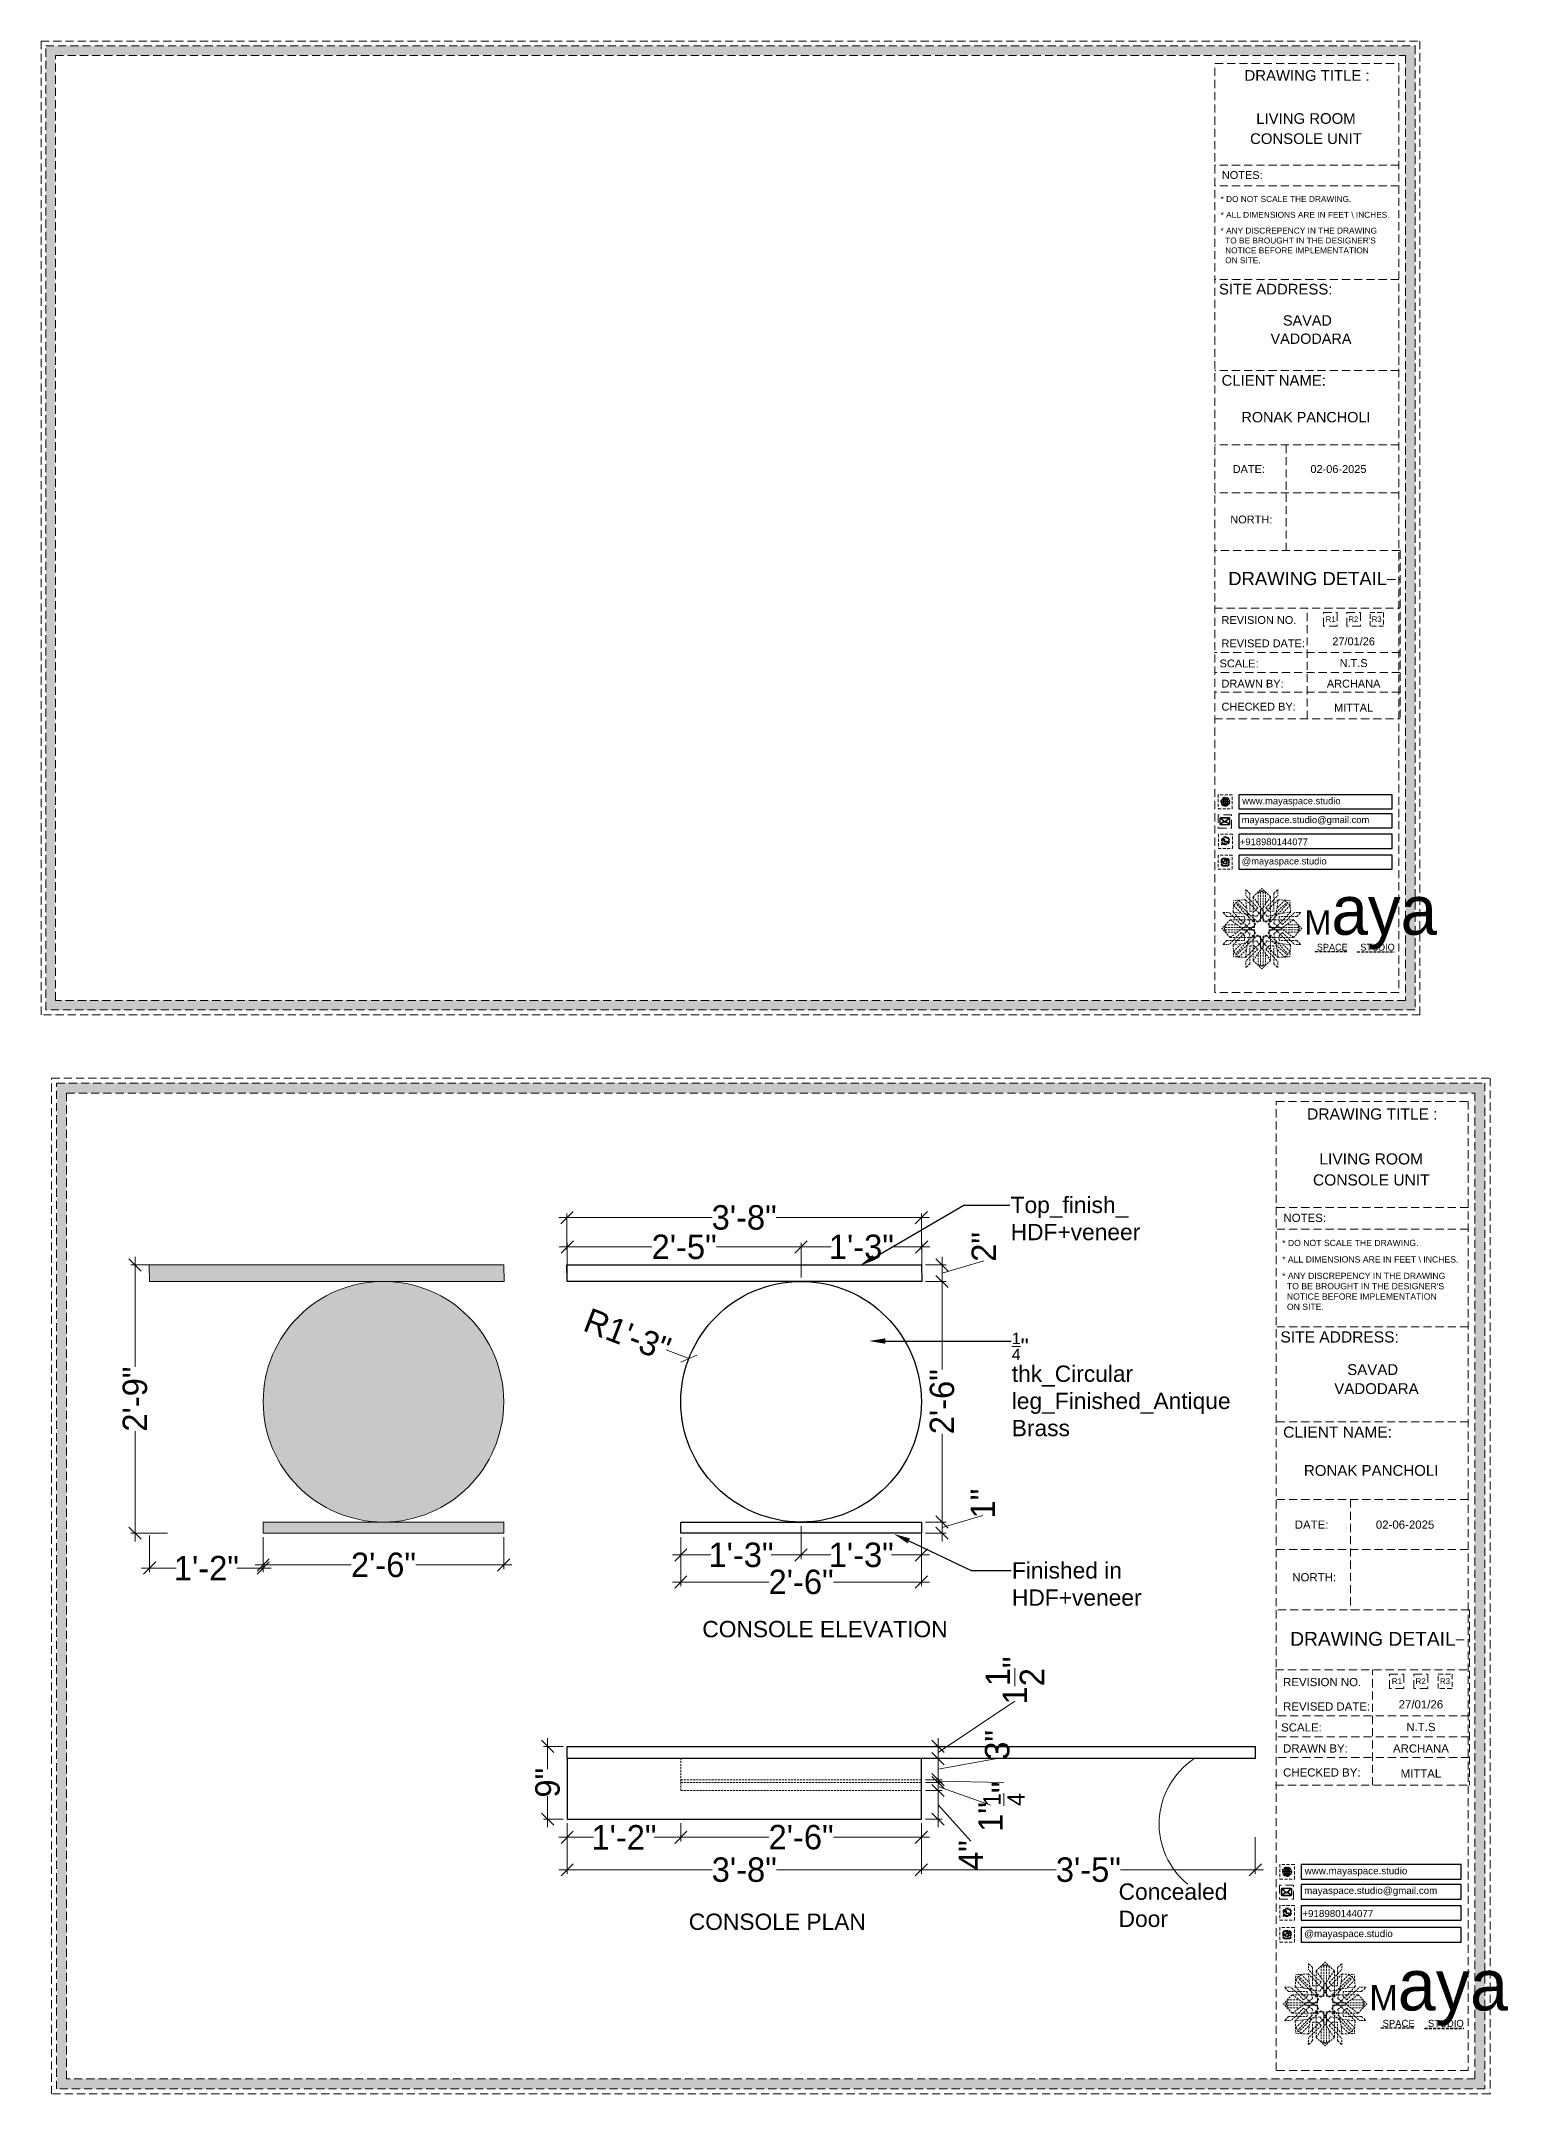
# Model space of a CAD drawing. Header units: millimetres. Extents: x 35877 to 3066687, y -650199 to -40525.
# Drawn here: x 145892.8 to 146072.9, y -179784.4 to -179532.5 of the extents above; entities that cross this region are included whole.
import ezdxf
from ezdxf import colors
from ezdxf.entities.mleader import LeaderData, LeaderLine
from ezdxf.enums import TextEntityAlignment as Align
from ezdxf.math import Vec2, Vec3

# ---------------------------------------------------------------- set-up
doc = ezdxf.new("R2010")
doc.units = ezdxf.units.MM
doc.header["$MEASUREMENT"] = 0
doc.header["$PDMODE"] = 35
for name, pattern in [('DASHED', [0.75, 0.5, -0.25]), ('DASHED2', [0.375, 0.25, -0.125]), ('DASHEDX2', [1.5, 1, -0.5])]:
    doc.linetypes.add(name, pattern=pattern)
doc.layers.get('Defpoints').update_dxf_attribs({"color": 220})
doc.layers.add('AR HATCH-7', color=7, linetype='Continuous')
for name, color, linetype, lineweight in [('dim05', 1, 'Continuous', 13), ('Dimension', 10, 'DASHEDX2', 20), ('ELEC.', 5, 'Continuous', 20), ('FURNITURE', 32, 'Continuous', 9), ('furniture dimensions', 1, 'DASHED', 0), ('NAME PLATE', 7, 'Continuous', 25), ('wall', 7, 'Continuous', 30)]:
    doc.layers.add(name, color=color, linetype=linetype, lineweight=lineweight)
doc.styles.add('Arial', font='arial.ttf')
doc.styles.add('century g', font='GOTHIC.TTF')
doc.styles.get("Standard").update_dxf_attribs({"font": 'arial.ttf', "height": 6})
doc.dimstyles.new('Archana', dxfattribs={"dimtxt": 2, "dimasz": 0.75, "dimexe": 0.5, "dimexo": 0.5, "dimgap": 0, "dimtad": 0, "dimzin": 0, "dimdsep": 46, "dimlunit": 4, "dimtxsty": 'century g', "dimblk": 'OBLIQUE', "dimcen": 0, "dimdle": 1, "dimclrd": 256, "dimclre": 256, "dimclrt": 256, "dimadec": 0, "dimazin": 0, "dimtfac": 1, "dimtofl": 0, "dimtmove": 1, "dimatfit": 3, "dimfxl": 1, "dimfxlon": 1, "dimtolj": 1, "dimtzin": 0, "dimlwd": -1, "dimlwe": -1, "dimarcsym": 0})

msp = doc.modelspace()

# ---------------------------------------------------------------- texts
at = {"color": 18, "true_color": 0x000000, "transparency": 33554687, "attachment_point": 1}
for s, width, gutter_width, insert, char_height in [('www.mayaspace.studio', 5.526165, 4.6225, (146040.2513, -179625.3248), 0.822903), ('mayaspace.studio@gmail.com', 3.447605, 2.8838, (146040.1857, -179627.6463), 0.822903), ('+918980144077', 13.444051, 2.8838, (146039.9728, -179630.3532), 0.822903), ('@mayaspace.studio', 3.447605, 2.8838, (146040.1857, -179632.719), 0.822903), ('www.mayaspace.studio', 5.764963, 4.8223, (146047.9243, -179756.6158, 3.8311), 0.858462), ('mayaspace.studio@gmail.com', 3.596583, 3.0085, (146047.8559, -179759.0376, 3.8311), 0.858462), ('+918980144077', 14.024998, 3.0085, (146047.6338, -179761.8616, 3.8311), 0.858462), ('@mayaspace.studio', 3.596583, 3.0085, (146047.8559, -179764.3295, 3.8311), 0.858462)]:
    msp.add_mtext_dynamic_manual_height_columns(s, width=width, gutter_width=gutter_width, heights=[0], dxfattribs=dict(at, insert=insert, char_height=char_height))
at = {"layer": 'dim05', "color": 1, "lineweight": 0, "transparency": 33554687, "char_height": 2, "attachment_point": 1}
for s, insert, width in [('CONSOLE ELEVATION', (145973.9598, -179726.3841, -0.1354), 41.661278), ('Concealed Door', (146025.0732, -179758.6102, -0.1354), 14.682128), ('CONSOLE PLAN', (145972.3008, -179762.3032, -0.1354), 41.661278)]:
    msp.add_mtext(s, dxfattribs=dict(at, insert=insert, width=width))
at = {"layer": 'NAME PLATE', "transparency": 33554687, "style": 'Arial'}
for s, height, p in [('DRAWING TITLE : ', 1.310489, (146048.4641, -179537.3601)), ('LIVING ROOM', 1.310489, (146048.0777, -179542.6468)), ('CONSOLE UNIT', 1.310489, (146048.0834, -179545.1183)), ('NOTES:', 0.96289, (146040.2526, -179549.4057)), ('SITE ADDRESS:', 1.310489, (146044.3617, -179563.5903)), (' SAVAD ', 1.26683, (146048.2516, -179567.4082, -0.06)), ('VADODARA', 1.26683, (146048.6958, -179569.6486, -0.06)), ('CLIENT NAME:', 1.310489, (146044.1229, -179574.7869)), ('RONAK PANCHOLI    ', 1.266832, (146049.0564, -179579.2746, -0.06)), ('DATE:', 0.96289, (146041.0601, -179585.4962)), ('02-06-2025', 0.96289, (146052.0642, -179585.4962)), ('NORTH:', 0.96289, (146041.3674, -179591.6864)), ('DRAWING DETAIL', 1.62019, (146048.2832, -179599.2642)), ('REVISION NO.', 0.962889, (146042.3035, -179604.0199)), ('REVISED DATE: ', 0.962889, (146043.0138, -179606.8908)), ('SCALE:', 0.96289, (146039.8653, -179609.3535)), ('DRAWN BY:', 0.96289, (146041.5182, -179611.8279)), ('ARCHANA', 0.96289, (146053.9287, -179611.8316)), ('CHECKED BY:', 0.962889, (146042.2664, -179614.6527)), ('MITTAL', 0.96289, (146053.9287, -179614.7805)), ('DRAWING TITLE : ', 1.367118, (146056.492, -179664.85, 3.8311)), ('LIVING ROOM', 1.367118, (146056.089, -179670.3651, 3.8311)), ('CONSOLE UNIT', 1.367118, (146056.0949, -179672.9434, 3.8311)), ('NOTES:', 1.0045, (146047.9257, -179677.4161, 3.8311)), ('SITE ADDRESS:', 1.367118, (146052.2124, -179692.2136, 3.8311)), ('VADODARA', 1.32157, (146056.7338, -179698.5337, 3.7685)), (' SAVAD ', 1.32157, (146056.2703, -179696.1965, 3.7685)), ('CLIENT NAME:', 1.367118, (146051.9632, -179703.8941, 3.8311)), ('RONAK PANCHOLI    ', 1.321574, (146057.11, -179708.5757, 3.7685)), ('DATE:', 1.0045, (146048.7681, -179715.0661, 3.8311)), ('02-06-2025', 1.0045, (146060.2477, -179715.0661, 3.8311)), ('NORTH:', 1.0045, (146049.0887, -179721.5239, 3.8311)), ('DRAWING DETAIL', 1.690202, (146056.3033, -179729.4291, 3.8311)), ('REVISION NO.', 1.004498, (146050.0652, -179734.3903, 3.8311)), ('REVISED DATE: ', 1.004498, (146050.8062, -179737.3853, 3.8311)), ('SCALE:', 1.0045, (146047.5216, -179739.9544, 3.8311)), ('DRAWN BY:', 1.0045, (146049.246, -179742.5356, 3.8311)), ('ARCHANA', 1.0045, (146062.1928, -179742.5395, 3.8311)), ('CHECKED BY:', 1.004498, (146050.0265, -179745.4825, 3.8311)), ('MITTAL', 1.0045, (146062.1928, -179745.6159, 3.8311))]:
    msp.add_text(s, height=height, dxfattribs=at).set_placement(p, align=Align.CENTER)
for s, height, p in [('R1', 0.6788, (146050.5025, -179603.7712)), ('R2', 0.6788, (146053.2899, -179603.7712)), ('R1', 0.70813, (146058.6185, -179734.1308, 3.8311)), ('R2', 0.70813, (146061.5263, -179734.1308, 3.8311))]:
    msp.add_text(s, height=height, dxfattribs=at).set_placement(p)
at = {"layer": 'NAME PLATE', "transparency": 33554687, "attachment_point": 1, "style": 'Arial'}
for s, insert, char_height, width in [('* DO NOT SCALE THE DRAWING.', (146037.5916, -179551.5131), 0.728261, 28.136517), ('* ALL DIMENSIONS ARE IN FEET \\\\ INCHES.', (146037.5916, -179553.4497), 0.728261, 28.136517), ("* ANY DISCREPENCY IN THE DRAWING \\P  TO BE BROUGHT IN THE DESIGNER'S\\P  NOTICE BEFORE IMPLEMENTATION \\P  ON SITE.", (146037.5916, -179555.3863), 0.728261, 28.136517), ('* DO NOT SCALE THE DRAWING.', (146045.1496, -179679.6145, 3.8311), 0.759731, 29.352357), ('* ALL DIMENSIONS ARE IN FEET \\\\ INCHES.', (146045.1496, -179681.6348, 3.8311), 0.759731, 29.352357), ("* ANY DISCREPENCY IN THE DRAWING \\P  TO BE BROUGHT IN THE DESIGNER'S\\P  NOTICE BEFORE IMPLEMENTATION \\P  ON SITE.", (146045.1496, -179683.6551, 3.8311), 0.759731, 29.352357)]:
    msp.add_mtext(s, dxfattribs=dict(at, insert=insert, char_height=char_height, width=width))
at = {"layer": 'NAME PLATE', "lineweight": 0, "transparency": 33554687, "attachment_point": 2, "style": 'Arial'}
for s, insert, char_height, width in [('27/01/26', (146053.9287, -179605.677), 0.96289, 8.344551), ('N.T.S', (146053.9287, -179608.3425), 0.96289, 1.8793), ('27/01/26', (146062.1928, -179736.119, 3.8311), 1.0045, 8.705137), ('N.T.S', (146062.1928, -179738.8996, 3.8311), 1.0045, 1.960508)]:
    msp.add_mtext(s, dxfattribs=dict(at, insert=insert, char_height=char_height, width=width))

# ---------------------------------------------------------------- blocks, each defined once
blk = doc.blocks.new('_Oblique')
at = {"layer": 'wall', "color": 0, "lineweight": -2}
blk.add_line((-0.5, -0.5), (0.5, 0.5), dxfattribs=at)
blk = doc.blocks.new('*D758')
at = {"layer": 'Defpoints', "color": 0, "linetype": 'Continuous', "lineweight": 0, "transparency": 16777216}
for p in [(145920.04, -179715.62), (145949.58, -179715.62), (145949.58, -179719.52)]:
    blk.add_point(p, dxfattribs=at)
at = {"layer": 'furniture dimensions', "color": 5, "linetype": 'ByBlock', "transparency": 16777216}
blk.add_line((145920.04, -179716.12), (145920.04, -179720.02), dxfattribs=at)
at = {"layer": 'furniture dimensions', "color": 5, "linetype": 'Continuous', "transparency": 16777216}
for p, q in [((145949.58, -179716.12), (145949.58, -179720.02)), ((145919.04, -179719.52), (145930.86, -179719.52)), ((145950.58, -179719.52), (145938.77, -179719.52))]:
    blk.add_line(p, q, dxfattribs=at)
at = {"layer": 'furniture dimensions', "color": 5, "linetype": 'Continuous', "transparency": 16777216, "xscale": 1.5, "yscale": 1.5, "zscale": 1.5, "rotation": 180}
blk.add_blockref('_Oblique', (145920.04, -179719.52), dxfattribs=at)
at = {"layer": 'furniture dimensions', "color": 5, "linetype": 'Continuous', "transparency": 16777216, "xscale": 1.5, "yscale": 1.5, "zscale": 1.5}
blk.add_blockref('_Oblique', (145949.58, -179719.52), dxfattribs=at)
at = {"layer": 'furniture dimensions', "linetype": 'Continuous', "lineweight": 0, "transparency": 16777216, "insert": (145934.81, -179719.52), "char_height": 3, "attachment_point": 5, "style": 'century g'}
blk.add_mtext('\\A1;2\'-6"', dxfattribs=at)
blk = doc.blocks.new('*D759')
at = {"layer": 'Defpoints', "color": 0, "linetype": 'Continuous', "lineweight": 0, "transparency": 16777216}
for p in [(145904.31, -179682.69), (145907.08, -179682.69), (145920.04, -179715.62)]:
    blk.add_point(p, dxfattribs=at)
at = {"layer": 'furniture dimensions', "color": 5, "linetype": 'Continuous', "transparency": 16777216}
for p, q in [((145904.31, -179681.69), (145904.31, -179695.2)), ((145906.58, -179682.69), (145903.81, -179682.69)), ((145904.31, -179716.62), (145904.31, -179703.11))]:
    blk.add_line(p, q, dxfattribs=at)
at = {"layer": 'furniture dimensions', "color": 5, "linetype": 'ByBlock', "transparency": 16777216}
blk.add_line((145908.31, -179715.62), (145903.81, -179715.62), dxfattribs=at)
at = {"layer": 'furniture dimensions', "color": 5, "linetype": 'Continuous', "transparency": 16777216, "xscale": 1.5, "yscale": 1.5, "zscale": 1.5}
for p, rotation in [((145904.31, -179682.69), 90), ((145904.31, -179715.62), 270)]:
    blk.add_blockref('_Oblique', p, dxfattribs=dict(at, rotation=rotation))
at = {"layer": 'furniture dimensions', "linetype": 'Continuous', "lineweight": 0, "transparency": 16777216, "insert": (145904.31, -179699.16), "char_height": 3, "attachment_point": 5, "rotation": 90, "style": 'century g'}
blk.add_mtext('\\A1;2\'-9"', dxfattribs=at)
blk = doc.blocks.new('*D760')
at = {"layer": 'Defpoints', "color": 0, "linetype": 'Continuous', "lineweight": 0, "transparency": 16777216}
for p in [(145906.1, -179684.72, -0.14), (145920.04, -179715.62, -0.14), (145906.1, -179719.9)]:
    blk.add_point(p, dxfattribs=at)
at = {"layer": 'furniture dimensions', "color": 5, "linetype": 'Continuous', "transparency": 16777216}
for p, q in [((145906.1, -179715.9), (145906.1, -179720.4)), ((145905.1, -179719.9), (145909.35, -179719.9)), ((145921.04, -179719.9), (145916.79, -179719.9))]:
    blk.add_line(p, q, dxfattribs=at)
at = {"layer": 'furniture dimensions', "color": 5, "linetype": 'ByBlock', "transparency": 16777216}
blk.add_line((145920.04, -179716.12), (145920.04, -179720.4), dxfattribs=at)
at = {"layer": 'furniture dimensions', "color": 5, "linetype": 'Continuous', "transparency": 16777216, "xscale": 1.5, "yscale": 1.5, "zscale": 1.5, "rotation": 180}
blk.add_blockref('_Oblique', (145906.1, -179719.9), dxfattribs=at)
at = {"layer": 'furniture dimensions', "color": 5, "linetype": 'Continuous', "transparency": 16777216, "xscale": 1.5, "yscale": 1.5, "zscale": 1.5}
blk.add_blockref('_Oblique', (145920.04, -179719.9), dxfattribs=at)
at = {"layer": 'furniture dimensions', "linetype": 'Continuous', "lineweight": 0, "transparency": 16777216, "insert": (145913.07, -179719.9), "char_height": 3, "attachment_point": 5, "style": 'century g'}
blk.add_mtext('\\A1;1\'-2"', dxfattribs=at)
blk = doc.blocks.new('*D778')
at = {"layer": 'Defpoints', "color": 0, "linetype": 'Continuous', "lineweight": 0, "transparency": 16777216}
for p in [(145986.09, -179714.25), (145971.32, -179715.62), (145986.09, -179718.29)]:
    blk.add_point(p, dxfattribs=at)
at = {"layer": 'furniture dimensions', "color": 5, "linetype": 'Continuous', "transparency": 16777216}
for p, q in [((145986.09, -179714.75), (145986.09, -179718.79)), ((145970.32, -179718.29), (145974.99, -179718.29)), ((145987.09, -179718.29), (145982.43, -179718.29))]:
    blk.add_line(p, q, dxfattribs=at)
at = {"layer": 'furniture dimensions', "color": 5, "linetype": 'ByBlock', "transparency": 16777216}
blk.add_line((145971.32, -179716.12), (145971.32, -179718.79), dxfattribs=at)
at = {"layer": 'furniture dimensions', "color": 5, "linetype": 'Continuous', "transparency": 16777216, "xscale": 1.5, "yscale": 1.5, "zscale": 1.5, "rotation": 180}
blk.add_blockref('_Oblique', (145971.32, -179718.29), dxfattribs=at)
at = {"layer": 'furniture dimensions', "color": 5, "linetype": 'Continuous', "transparency": 16777216, "xscale": 1.5, "yscale": 1.5, "zscale": 1.5}
blk.add_blockref('_Oblique', (145986.09, -179718.29), dxfattribs=at)
at = {"layer": 'furniture dimensions', "linetype": 'Continuous', "lineweight": 0, "transparency": 16777216, "insert": (145978.71, -179718.29), "char_height": 3, "attachment_point": 5, "style": 'century g'}
blk.add_mtext('\\A1;1\'-3"', dxfattribs=at)
blk = doc.blocks.new('*D779')
at = {"layer": 'Defpoints', "color": 0, "linetype": 'Continuous', "lineweight": 0, "transparency": 16777216}
for p in [(146000.86, -179714.25), (146003.4, -179714.25), (146000.86, -179715.62)]:
    blk.add_point(p, dxfattribs=at)
at = {"layer": 'furniture dimensions', "color": 5, "linetype": 'Continuous', "transparency": 16777216}
for p, q in [((146001.36, -179714.25), (146003.9, -179714.25)), ((146003.4, -179716.62), (146003.4, -179713.25)), ((146003.4, -179714.93), (146008.4, -179713.43))]:
    blk.add_line(p, q, dxfattribs=at)
at = {"layer": 'furniture dimensions', "color": 5, "linetype": 'ByBlock', "transparency": 16777216}
blk.add_line((146001.36, -179715.62), (146003.9, -179715.62), dxfattribs=at)
at = {"layer": 'furniture dimensions', "color": 5, "linetype": 'Continuous', "transparency": 16777216, "xscale": 1.5, "yscale": 1.5, "zscale": 1.5}
for p, rotation in [((146003.4, -179714.25), 90), ((146003.4, -179715.62), 270)]:
    blk.add_blockref('_Oblique', p, dxfattribs=dict(at, rotation=rotation))
at = {"layer": 'furniture dimensions', "linetype": 'Continuous', "lineweight": 0, "transparency": 16777216, "insert": (146008.4, -179711.98), "char_height": 3, "attachment_point": 5, "rotation": 90, "style": 'century g'}
blk.add_mtext('\\A1;1"', dxfattribs=at)
blk = doc.blocks.new('*D780')
at = {"layer": 'Defpoints', "color": 0, "linetype": 'Continuous', "lineweight": 0, "transparency": 16777216}
for p in [(146000.86, -179684.72), (146003.4, -179684.72), (146000.86, -179714.25)]:
    blk.add_point(p, dxfattribs=at)
at = {"layer": 'furniture dimensions', "color": 5, "linetype": 'Continuous', "transparency": 16777216}
for p, q in [((146003.4, -179683.72), (146003.4, -179695.53)), ((146001.36, -179684.72), (146003.9, -179684.72)), ((146003.4, -179715.25), (146003.4, -179703.44))]:
    blk.add_line(p, q, dxfattribs=at)
at = {"layer": 'furniture dimensions', "color": 5, "linetype": 'ByBlock', "transparency": 16777216}
blk.add_line((146001.36, -179714.25), (146003.9, -179714.25), dxfattribs=at)
at = {"layer": 'furniture dimensions', "color": 5, "linetype": 'Continuous', "transparency": 16777216, "xscale": 1.5, "yscale": 1.5, "zscale": 1.5}
for p, rotation in [((146003.4, -179684.72), 90), ((146003.4, -179714.25), 270)]:
    blk.add_blockref('_Oblique', p, dxfattribs=dict(at, rotation=rotation))
at = {"layer": 'furniture dimensions', "linetype": 'Continuous', "lineweight": 0, "transparency": 16777216, "insert": (146003.4, -179699.48), "char_height": 3, "attachment_point": 5, "rotation": 90, "style": 'century g'}
blk.add_mtext('\\A1;2\'-6"', dxfattribs=at)
blk = doc.blocks.new('*D761')
at = {"layer": 'Defpoints', "color": 0, "linetype": 'Continuous', "lineweight": 0, "transparency": 16777216}
for p in [(146000.86, -179682.69), (146003.4, -179682.69), (146000.86, -179684.72)]:
    blk.add_point(p, dxfattribs=at)
at = {"layer": 'furniture dimensions', "color": 5, "linetype": 'Continuous', "transparency": 16777216}
for p, q in [((146003.4, -179685.72), (146003.4, -179681.69)), ((146001.36, -179682.69), (146003.9, -179682.69)), ((146003.4, -179683.71), (146008.52, -179682.17))]:
    blk.add_line(p, q, dxfattribs=at)
at = {"layer": 'furniture dimensions', "color": 5, "linetype": 'ByBlock', "transparency": 16777216}
blk.add_line((146001.36, -179684.72), (146003.9, -179684.72), dxfattribs=at)
at = {"layer": 'furniture dimensions', "color": 5, "linetype": 'Continuous', "transparency": 16777216, "xscale": 1.5, "yscale": 1.5, "zscale": 1.5}
for p, rotation in [((146003.4, -179682.69), 90), ((146003.4, -179684.72), 270)]:
    blk.add_blockref('_Oblique', p, dxfattribs=dict(at, rotation=rotation))
at = {"layer": 'furniture dimensions', "linetype": 'Continuous', "lineweight": 0, "transparency": 16777216, "insert": (146008.52, -179680.48), "char_height": 3, "attachment_point": 5, "rotation": 90, "style": 'century g'}
blk.add_mtext('\\A1;2"', dxfattribs=at)
blk = doc.blocks.new('*D762')
at = {"layer": 'Defpoints', "color": 0, "linetype": 'Continuous', "lineweight": 0, "transparency": 16777216}
for p in [(145986.09, -179680.49), (145957.38, -179684.72), (145986.09, -179684.72)]:
    blk.add_point(p, dxfattribs=at)
at = {"layer": 'furniture dimensions', "color": 5, "linetype": 'Continuous', "transparency": 16777216}
for p, q in [((145956.38, -179680.49), (145967.78, -179680.49)), ((145987.09, -179680.49), (145975.69, -179680.49)), ((145986.09, -179684.22), (145986.09, -179679.99))]:
    blk.add_line(p, q, dxfattribs=at)
at = {"layer": 'furniture dimensions', "color": 5, "linetype": 'ByBlock', "transparency": 16777216}
blk.add_line((145957.38, -179684.22), (145957.38, -179679.99), dxfattribs=at)
at = {"layer": 'furniture dimensions', "color": 5, "linetype": 'Continuous', "transparency": 16777216, "xscale": 1.5, "yscale": 1.5, "zscale": 1.5, "rotation": 180}
blk.add_blockref('_Oblique', (145957.38, -179680.49), dxfattribs=at)
at = {"layer": 'furniture dimensions', "color": 5, "linetype": 'Continuous', "transparency": 16777216, "xscale": 1.5, "yscale": 1.5, "zscale": 1.5}
blk.add_blockref('_Oblique', (145986.09, -179680.49), dxfattribs=at)
at = {"layer": 'furniture dimensions', "linetype": 'Continuous', "lineweight": 0, "transparency": 16777216, "insert": (145971.73, -179680.49), "char_height": 3, "attachment_point": 5, "style": 'century g'}
blk.add_mtext('\\A1;2\'-5"', dxfattribs=at)
blk = doc.blocks.new('*D763')
at = {"layer": 'Defpoints', "color": 0, "linetype": 'Continuous', "lineweight": 0, "transparency": 16777216}
for p in [(146000.86, -179743.28), (146000.86, -179745.87), (146002.9, -179745.87)]:
    blk.add_point(p, dxfattribs=at)
at = {"layer": 'furniture dimensions', "color": 5, "linetype": 'Continuous', "transparency": 16777216}
for p, q in [((146002.9, -179742.28), (146002.9, -179746.87)), ((146002.9, -179744.57), (146010.18, -179743.28)), ((146001.36, -179745.87), (146003.4, -179745.87))]:
    blk.add_line(p, q, dxfattribs=at)
at = {"layer": 'furniture dimensions', "color": 5, "linetype": 'ByBlock', "transparency": 16777216}
blk.add_line((146001.36, -179743.28), (146003.4, -179743.28), dxfattribs=at)
at = {"layer": 'furniture dimensions', "color": 5, "linetype": 'Continuous', "transparency": 16777216, "xscale": 1.5, "yscale": 1.5, "zscale": 1.5}
for p, rotation in [((146002.9, -179743.28), 90), ((146002.9, -179745.87), 270)]:
    blk.add_blockref('_Oblique', p, dxfattribs=dict(at, rotation=rotation))
at = {"layer": 'furniture dimensions', "linetype": 'Continuous', "lineweight": 0, "transparency": 16777216, "insert": (146010.18, -179741.6), "char_height": 3, "attachment_point": 5, "rotation": 90, "style": 'century g'}
blk.add_mtext('\\A1;3"', dxfattribs=at)
blk = doc.blocks.new('*D764')
at = {"layer": 'Defpoints', "color": 0, "linetype": 'Continuous', "lineweight": 0, "transparency": 16777216}
for p in [(146000.86, -179745.87), (146000.86, -179746.21), (146002.9, -179746.21)]:
    blk.add_point(p, dxfattribs=at)
at = {"layer": 'furniture dimensions', "color": 5, "linetype": 'Continuous', "transparency": 16777216}
for p, q in [((146002.9, -179744.87), (146002.9, -179747.21)), ((146001.36, -179746.21), (146003.4, -179746.21)), ((146002.9, -179746.04), (146011, -179746.21))]:
    blk.add_line(p, q, dxfattribs=at)
at = {"layer": 'furniture dimensions', "color": 5, "linetype": 'ByBlock', "transparency": 16777216}
blk.add_line((146001.36, -179745.87), (146003.4, -179745.87), dxfattribs=at)
at = {"layer": 'furniture dimensions', "color": 5, "linetype": 'Continuous', "transparency": 16777216, "xscale": 1.5, "yscale": 1.5, "zscale": 1.5}
for p, rotation in [((146002.9, -179745.87), 90), ((146002.9, -179746.21), 270)]:
    blk.add_blockref('_Oblique', p, dxfattribs=dict(at, rotation=rotation))
at = {"layer": 'furniture dimensions', "linetype": 'Continuous', "lineweight": 0, "transparency": 16777216, "insert": (146011, -179747.59), "char_height": 3, "attachment_point": 5, "rotation": 90, "style": 'century g'}
blk.add_mtext('\\A1;{\\H0.7x;\\S1/4;}"', dxfattribs=at)
blk = doc.blocks.new('*D765')
at = {"layer": 'Defpoints', "color": 0, "linetype": 'Continuous', "lineweight": 0, "transparency": 16777216}
for p in [(146000.86, -179746.21), (146000.86, -179747.19), (146002.9, -179747.19)]:
    blk.add_point(p, dxfattribs=at)
at = {"layer": 'furniture dimensions', "color": 5, "linetype": 'ByBlock', "transparency": 16777216}
blk.add_line((146001.36, -179746.21), (146003.4, -179746.21), dxfattribs=at)
at = {"layer": 'furniture dimensions', "color": 5, "linetype": 'Continuous', "transparency": 16777216}
for p, q in [((146001.36, -179747.19), (146003.4, -179747.19)), ((146002.9, -179745.21), (146002.9, -179748.19)), ((146002.9, -179746.7), (146009.34, -179748.98))]:
    blk.add_line(p, q, dxfattribs=at)
at = {"layer": 'furniture dimensions', "color": 5, "linetype": 'Continuous', "transparency": 16777216, "xscale": 1.5, "yscale": 1.5, "zscale": 1.5}
for p, rotation in [((146002.9, -179746.21), 90), ((146002.9, -179747.19), 270)]:
    blk.add_blockref('_Oblique', p, dxfattribs=dict(at, rotation=rotation))
at = {"layer": 'furniture dimensions', "linetype": 'Continuous', "lineweight": 0, "transparency": 16777216, "insert": (146009.34, -179750.44), "char_height": 3, "attachment_point": 5, "rotation": 90, "style": 'century g'}
blk.add_mtext('\\A1;1"', dxfattribs=at)
blk = doc.blocks.new('*D766')
at = {"layer": 'Defpoints', "color": 0, "linetype": 'Continuous', "lineweight": 0, "transparency": 16777216}
for p in [(146000.86, -179747.19), (146000.86, -179750.71), (146002.9, -179750.71)]:
    blk.add_point(p, dxfattribs=at)
at = {"layer": 'furniture dimensions', "color": 5, "linetype": 'ByBlock', "transparency": 16777216}
blk.add_line((146001.36, -179747.19), (146003.4, -179747.19), dxfattribs=at)
at = {"layer": 'furniture dimensions', "color": 5, "linetype": 'Continuous', "transparency": 16777216}
for p, q in [((146002.9, -179746.19), (146002.9, -179751.71)), ((146002.9, -179748.95), (146006.93, -179753.43)), ((146001.36, -179750.71), (146003.4, -179750.71))]:
    blk.add_line(p, q, dxfattribs=at)
at = {"layer": 'furniture dimensions', "color": 5, "linetype": 'Continuous', "transparency": 16777216, "xscale": 1.5, "yscale": 1.5, "zscale": 1.5}
for p, rotation in [((146002.9, -179747.19), 90), ((146002.9, -179750.71), 270)]:
    blk.add_blockref('_Oblique', p, dxfattribs=dict(at, rotation=rotation))
at = {"layer": 'furniture dimensions', "linetype": 'Continuous', "lineweight": 0, "transparency": 16777216, "insert": (146006.93, -179755.13), "char_height": 3, "attachment_point": 5, "rotation": 90, "style": 'century g'}
blk.add_mtext('\\A1;4"', dxfattribs=at)
blk = doc.blocks.new('*D767')
at = {"layer": 'Defpoints', "color": 0, "linetype": 'Continuous', "lineweight": 0, "transparency": 16777216}
for p in [(146002.9, -179741.77), (146002.9, -179741.77), (146002.9, -179743.28)]:
    blk.add_point(p, dxfattribs=at)
at = {"layer": 'furniture dimensions', "color": 5, "linetype": 'Continuous', "transparency": 16777216}
for p, q in [((146002.9, -179742.53), (146012.34, -179736.23)), ((146002.9, -179741.77), (146002.4, -179741.77)), ((146002.9, -179744.28), (146002.9, -179740.77))]:
    blk.add_line(p, q, dxfattribs=at)
at = {"layer": 'furniture dimensions', "color": 5, "linetype": 'ByBlock', "transparency": 16777216}
blk.add_line((146002.9, -179743.28), (146003.4, -179743.28), dxfattribs=at)
at = {"layer": 'furniture dimensions', "color": 5, "linetype": 'Continuous', "transparency": 16777216, "xscale": 1.5, "yscale": 1.5, "zscale": 1.5}
for p, rotation in [((146002.9, -179741.77), 90), ((146002.9, -179743.28), 270)]:
    blk.add_blockref('_Oblique', p, dxfattribs=dict(at, rotation=rotation))
at = {"layer": 'furniture dimensions', "linetype": 'Continuous', "lineweight": 0, "transparency": 16777216, "insert": (146012.34, -179733.69), "char_height": 3, "attachment_point": 5, "rotation": 90, "style": 'century g'}
blk.add_mtext('\\A1;1{\\H1x;\\S1/2;}"', dxfattribs=at)
blk = doc.blocks.new('*D768')
at = {"layer": 'Defpoints', "color": 0, "linetype": 'Continuous', "lineweight": 0, "transparency": 16777216}
for p in [(145957.36, -179750.71), (145971.32, -179750.71), (145957.36, -179752.94)]:
    blk.add_point(p, dxfattribs=at)
at = {"layer": 'furniture dimensions', "color": 5, "linetype": 'Continuous', "transparency": 16777216}
for p, q in [((145957.36, -179751.21), (145957.36, -179753.44)), ((145956.36, -179752.94), (145960.62, -179752.94)), ((145972.32, -179752.94), (145968.06, -179752.94))]:
    blk.add_line(p, q, dxfattribs=at)
at = {"layer": 'furniture dimensions', "color": 5, "linetype": 'ByBlock', "transparency": 16777216}
blk.add_line((145971.32, -179751.21), (145971.32, -179753.44), dxfattribs=at)
at = {"layer": 'furniture dimensions', "color": 5, "linetype": 'Continuous', "transparency": 16777216, "xscale": 1.5, "yscale": 1.5, "zscale": 1.5, "rotation": 180}
blk.add_blockref('_Oblique', (145957.36, -179752.94), dxfattribs=at)
at = {"layer": 'furniture dimensions', "color": 5, "linetype": 'Continuous', "transparency": 16777216, "xscale": 1.5, "yscale": 1.5, "zscale": 1.5}
blk.add_blockref('_Oblique', (145971.32, -179752.94), dxfattribs=at)
at = {"layer": 'furniture dimensions', "linetype": 'Continuous', "lineweight": 0, "transparency": 16777216, "insert": (145964.34, -179752.94), "char_height": 3, "attachment_point": 5, "style": 'century g'}
blk.add_mtext('\\A1;1\'-2"', dxfattribs=at)
blk = doc.blocks.new('*D769')
at = {"layer": 'Defpoints', "color": 0, "linetype": 'Continuous', "lineweight": 0, "transparency": 16777216}
for p in [(145971.32, -179750.71), (146000.86, -179750.71), (146000.86, -179752.94)]:
    blk.add_point(p, dxfattribs=at)
at = {"layer": 'furniture dimensions', "color": 5, "linetype": 'ByBlock', "transparency": 16777216}
blk.add_line((145971.32, -179751.21), (145971.32, -179753.44), dxfattribs=at)
at = {"layer": 'furniture dimensions', "color": 5, "linetype": 'Continuous', "transparency": 16777216}
for p, q in [((146000.86, -179751.21), (146000.86, -179753.44)), ((145970.32, -179752.94), (145982.14, -179752.94)), ((146001.86, -179752.94), (145990.05, -179752.94))]:
    blk.add_line(p, q, dxfattribs=at)
at = {"layer": 'furniture dimensions', "color": 5, "linetype": 'Continuous', "transparency": 16777216, "xscale": 1.5, "yscale": 1.5, "zscale": 1.5, "rotation": 180}
blk.add_blockref('_Oblique', (145971.32, -179752.94), dxfattribs=at)
at = {"layer": 'furniture dimensions', "color": 5, "linetype": 'Continuous', "transparency": 16777216, "xscale": 1.5, "yscale": 1.5, "zscale": 1.5}
blk.add_blockref('_Oblique', (146000.86, -179752.94), dxfattribs=at)
at = {"layer": 'furniture dimensions', "linetype": 'Continuous', "lineweight": 0, "transparency": 16777216, "insert": (145986.09, -179752.94), "char_height": 3, "attachment_point": 5, "style": 'century g'}
blk.add_mtext('\\A1;2\'-6"', dxfattribs=at)
blk = doc.blocks.new('*D770')
at = {"layer": 'Defpoints', "color": 0, "linetype": 'Continuous', "lineweight": 0, "transparency": 16777216}
for p in [(145957.36, -179750.71), (146000.86, -179750.71), (146000.86, -179756.93)]:
    blk.add_point(p, dxfattribs=at)
at = {"layer": 'furniture dimensions', "color": 5, "linetype": 'ByBlock', "transparency": 16777216}
blk.add_line((145957.36, -179752.93), (145957.36, -179757.43), dxfattribs=at)
at = {"layer": 'furniture dimensions', "color": 5, "linetype": 'Continuous', "transparency": 16777216}
for p, q in [((146000.86, -179752.93), (146000.86, -179757.43)), ((145956.36, -179756.93), (145975.16, -179756.93)), ((146001.86, -179756.93), (145983.05, -179756.93))]:
    blk.add_line(p, q, dxfattribs=at)
at = {"layer": 'furniture dimensions', "color": 5, "linetype": 'Continuous', "transparency": 16777216, "xscale": 1.5, "yscale": 1.5, "zscale": 1.5, "rotation": 180}
blk.add_blockref('_Oblique', (145957.36, -179756.93), dxfattribs=at)
at = {"layer": 'furniture dimensions', "color": 5, "linetype": 'Continuous', "transparency": 16777216, "xscale": 1.5, "yscale": 1.5, "zscale": 1.5}
blk.add_blockref('_Oblique', (146000.86, -179756.93), dxfattribs=at)
at = {"layer": 'furniture dimensions', "linetype": 'Continuous', "lineweight": 0, "transparency": 16777216, "insert": (145979.11, -179756.93), "char_height": 3, "attachment_point": 5, "style": 'century g'}
blk.add_mtext('\\A1;3\'-8"', dxfattribs=at)
blk = doc.blocks.new('*D771')
at = {"layer": 'Defpoints', "color": 0, "linetype": 'Continuous', "lineweight": 0, "transparency": 16777216}
for p in [(145954.97, -179741.78), (145957.36, -179741.78), (145957.36, -179750.71)]:
    blk.add_point(p, dxfattribs=at)
at = {"layer": 'furniture dimensions', "color": 5, "linetype": 'Continuous', "transparency": 16777216}
for p, q in [((145956.86, -179741.78), (145954.47, -179741.78)), ((145954.97, -179740.78), (145954.97, -179744.59)), ((145954.97, -179751.71), (145954.97, -179747.9))]:
    blk.add_line(p, q, dxfattribs=at)
at = {"layer": 'furniture dimensions', "color": 5, "linetype": 'ByBlock', "transparency": 16777216}
blk.add_line((145956.86, -179750.71), (145954.47, -179750.71), dxfattribs=at)
at = {"layer": 'furniture dimensions', "color": 5, "linetype": 'Continuous', "transparency": 16777216, "xscale": 1.5, "yscale": 1.5, "zscale": 1.5}
for p, rotation in [((145954.97, -179741.78), 90), ((145954.97, -179750.71), 270)]:
    blk.add_blockref('_Oblique', p, dxfattribs=dict(at, rotation=rotation))
at = {"layer": 'furniture dimensions', "linetype": 'Continuous', "lineweight": 0, "transparency": 16777216, "insert": (145954.97, -179746.24), "char_height": 3, "attachment_point": 5, "rotation": 90, "style": 'century g'}
blk.add_mtext('\\A1;9"', dxfattribs=at)
blk = doc.blocks.new('*D772')
at = {"layer": 'Defpoints', "color": 0, "linetype": 'Continuous', "lineweight": 0, "transparency": 16777216}
for p in [(146041.86, -179743.28), (146000.86, -179750.71), (146041.86, -179756.93)]:
    blk.add_point(p, dxfattribs=at)
at = {"layer": 'furniture dimensions', "color": 5, "linetype": 'ByBlock', "transparency": 16777216}
blk.add_line((146000.86, -179752.93), (146000.86, -179757.43), dxfattribs=at)
at = {"layer": 'furniture dimensions', "color": 5, "linetype": 'Continuous', "transparency": 16777216}
for p, q in [((146041.86, -179752.93), (146041.86, -179757.43)), ((145999.86, -179756.93), (146017.41, -179756.93)), ((146042.86, -179756.93), (146025.3, -179756.93))]:
    blk.add_line(p, q, dxfattribs=at)
at = {"layer": 'furniture dimensions', "color": 5, "linetype": 'Continuous', "transparency": 16777216, "xscale": 1.5, "yscale": 1.5, "zscale": 1.5, "rotation": 180}
blk.add_blockref('_Oblique', (146000.86, -179756.93), dxfattribs=at)
at = {"layer": 'furniture dimensions', "color": 5, "linetype": 'Continuous', "transparency": 16777216, "xscale": 1.5, "yscale": 1.5, "zscale": 1.5}
blk.add_blockref('_Oblique', (146041.86, -179756.93), dxfattribs=at)
at = {"layer": 'furniture dimensions', "linetype": 'Continuous', "lineweight": 0, "transparency": 16777216, "insert": (146021.36, -179756.93), "char_height": 3, "attachment_point": 5, "style": 'century g'}
blk.add_mtext('\\A1;3\'-5"', dxfattribs=at)
blk = doc.blocks.new('*D773')
at = {"layer": 'Defpoints', "color": 0, "linetype": 'Continuous', "lineweight": 0, "transparency": 16777216}
for p in [(145972.31, -179694.18), (145986.09, -179699.48)]:
    blk.add_point(p, dxfattribs=at)
at = {"layer": 'furniture dimensions', "color": 5, "linetype": 'Continuous', "transparency": 16777216}
blk.add_line((145969.51, -179693.1), (145972.31, -179694.18), dxfattribs=at)
at = {"layer": 'furniture dimensions', "color": 5, "linetype": 'Continuous', "transparency": 16777216, "xscale": 1.5, "yscale": 1.5, "zscale": 1.5, "rotation": 338.9417442214877}
blk.add_blockref('_Oblique', (145972.31, -179694.18), dxfattribs=at)
at = {"layer": 'furniture dimensions', "linetype": 'Continuous', "lineweight": 0, "transparency": 16777216, "insert": (145964.76, -179691.27), "char_height": 3, "attachment_point": 5, "rotation": 338.9417, "style": 'century g'}
blk.add_mtext('\\A1;R1\'-3"', dxfattribs=at)
blk = doc.blocks.new('*D774')
at = {"layer": 'Defpoints', "color": 0, "linetype": 'Continuous', "lineweight": 0, "transparency": 16777216}
for p in [(145986.09, -179714.25), (146000.86, -179714.25), (146000.86, -179718.29)]:
    blk.add_point(p, dxfattribs=at)
at = {"layer": 'furniture dimensions', "color": 5, "linetype": 'ByBlock', "transparency": 16777216}
blk.add_line((145986.09, -179714.75), (145986.09, -179718.79), dxfattribs=at)
at = {"layer": 'furniture dimensions', "color": 5, "linetype": 'Continuous', "transparency": 16777216}
for p, q in [((146000.86, -179714.75), (146000.86, -179718.79)), ((145985.09, -179718.29), (145989.75, -179718.29)), ((146001.86, -179718.29), (145997.19, -179718.29))]:
    blk.add_line(p, q, dxfattribs=at)
at = {"layer": 'furniture dimensions', "color": 5, "linetype": 'Continuous', "transparency": 16777216, "xscale": 1.5, "yscale": 1.5, "zscale": 1.5, "rotation": 180}
blk.add_blockref('_Oblique', (145986.09, -179718.29), dxfattribs=at)
at = {"layer": 'furniture dimensions', "color": 5, "linetype": 'Continuous', "transparency": 16777216, "xscale": 1.5, "yscale": 1.5, "zscale": 1.5}
blk.add_blockref('_Oblique', (146000.86, -179718.29), dxfattribs=at)
at = {"layer": 'furniture dimensions', "linetype": 'Continuous', "lineweight": 0, "transparency": 16777216, "insert": (145993.47, -179718.29), "char_height": 3, "attachment_point": 5, "style": 'century g'}
blk.add_mtext('\\A1;1\'-3"', dxfattribs=at)
blk = doc.blocks.new('*D775')
at = {"layer": 'Defpoints', "color": 0, "linetype": 'Continuous', "lineweight": 0, "transparency": 16777216}
for p in [(145971.32, -179715.62), (146000.86, -179715.62), (146000.86, -179721.61)]:
    blk.add_point(p, dxfattribs=at)
at = {"layer": 'furniture dimensions', "color": 5, "linetype": 'ByBlock', "transparency": 16777216}
blk.add_line((145971.32, -179717.61), (145971.32, -179722.11), dxfattribs=at)
at = {"layer": 'furniture dimensions', "color": 5, "linetype": 'Continuous', "transparency": 16777216}
for p, q in [((146000.86, -179717.61), (146000.86, -179722.11)), ((145970.32, -179721.61), (145982.14, -179721.61)), ((146001.86, -179721.61), (145990.05, -179721.61))]:
    blk.add_line(p, q, dxfattribs=at)
at = {"layer": 'furniture dimensions', "color": 5, "linetype": 'Continuous', "transparency": 16777216, "xscale": 1.5, "yscale": 1.5, "zscale": 1.5, "rotation": 180}
blk.add_blockref('_Oblique', (145971.32, -179721.61), dxfattribs=at)
at = {"layer": 'furniture dimensions', "color": 5, "linetype": 'Continuous', "transparency": 16777216, "xscale": 1.5, "yscale": 1.5, "zscale": 1.5}
blk.add_blockref('_Oblique', (146000.86, -179721.61), dxfattribs=at)
at = {"layer": 'furniture dimensions', "linetype": 'Continuous', "lineweight": 0, "transparency": 16777216, "insert": (145986.09, -179721.61), "char_height": 3, "attachment_point": 5, "style": 'century g'}
blk.add_mtext('\\A1;2\'-6"', dxfattribs=at)
blk = doc.blocks.new('*D776')
at = {"layer": 'Defpoints', "color": 0, "linetype": 'Continuous', "lineweight": 0, "transparency": 16777216}
for p in [(146000.9, -179680.49), (145986.09, -179684.72), (146000.9, -179684.72)]:
    blk.add_point(p, dxfattribs=at)
at = {"layer": 'furniture dimensions', "color": 5, "linetype": 'Continuous', "transparency": 16777216}
for p, q in [((145985.09, -179680.49), (145989.77, -179680.49)), ((146001.9, -179680.49), (145997.22, -179680.49)), ((146000.9, -179684.22), (146000.9, -179679.99))]:
    blk.add_line(p, q, dxfattribs=at)
at = {"layer": 'furniture dimensions', "color": 5, "linetype": 'ByBlock', "transparency": 16777216}
blk.add_line((145986.09, -179684.22), (145986.09, -179679.99), dxfattribs=at)
at = {"layer": 'furniture dimensions', "color": 5, "linetype": 'Continuous', "transparency": 16777216, "xscale": 1.5, "yscale": 1.5, "zscale": 1.5, "rotation": 180}
blk.add_blockref('_Oblique', (145986.09, -179680.49), dxfattribs=at)
at = {"layer": 'furniture dimensions', "color": 5, "linetype": 'Continuous', "transparency": 16777216, "xscale": 1.5, "yscale": 1.5, "zscale": 1.5}
blk.add_blockref('_Oblique', (146000.9, -179680.49), dxfattribs=at)
at = {"layer": 'furniture dimensions', "linetype": 'Continuous', "lineweight": 0, "transparency": 16777216, "insert": (145993.49, -179680.49), "char_height": 3, "attachment_point": 5, "style": 'century g'}
blk.add_mtext('\\A1;1\'-3"', dxfattribs=at)
blk = doc.blocks.new('*D777')
at = {"layer": 'Defpoints', "color": 0, "linetype": 'Continuous', "lineweight": 0, "transparency": 16777216}
for p in [(146000.86, -179676.88), (145957.34, -179682.69), (146000.86, -179682.69)]:
    blk.add_point(p, dxfattribs=at)
at = {"layer": 'furniture dimensions', "color": 5, "linetype": 'Continuous', "transparency": 16777216}
for p, q in [((145956.34, -179676.88), (145975.15, -179676.88)), ((146001.86, -179676.88), (145983.04, -179676.88)), ((146000.86, -179680.88), (146000.86, -179676.38))]:
    blk.add_line(p, q, dxfattribs=at)
at = {"layer": 'furniture dimensions', "color": 5, "linetype": 'ByBlock', "transparency": 16777216}
blk.add_line((145957.34, -179680.88), (145957.34, -179676.38), dxfattribs=at)
at = {"layer": 'furniture dimensions', "color": 5, "linetype": 'Continuous', "transparency": 16777216, "xscale": 1.5, "yscale": 1.5, "zscale": 1.5, "rotation": 180}
blk.add_blockref('_Oblique', (145957.34, -179676.88), dxfattribs=at)
at = {"layer": 'furniture dimensions', "color": 5, "linetype": 'Continuous', "transparency": 16777216, "xscale": 1.5, "yscale": 1.5, "zscale": 1.5}
blk.add_blockref('_Oblique', (146000.86, -179676.88), dxfattribs=at)
at = {"layer": 'furniture dimensions', "linetype": 'Continuous', "lineweight": 0, "transparency": 16777216, "insert": (145979.1, -179676.88), "char_height": 3, "attachment_point": 5, "style": 'century g'}
blk.add_mtext('\\A1;3\'-8"', dxfattribs=at)
blk = doc.blocks.new('FSFSF')
at = {"color": 42, "lineweight": 5, "true_color": 0xe0ac11}
for p, q in [((28593.2, 131.5), (28593.5, 137.7)), ((28599.8, 138.1), (28593.5, 137.7)), ((28596.2, 137.9), (28595.1, 136.7)), ((28596.2, 137.9), (28600.5, 133.6)), ((28599.8, 138.1), (28608.6, 129.6)), ((28601, 130), (28599.8, 138.1)), ((28600, 143.5), (28600, 140.2)), ((28602.1, 141.4), (28600, 143.5)), ((28606.5, 133.8), (28600, 140.2)), ((28602.1, 141.4), (28602.1, 132)), ((28603.9, 139.7), (28608.6, 144.1)), ((28603.9, 126.6), (28603.9, 139.7)), ((28603.9, 139.7), (28608.6, 133)), ((28607.9, 142.2), (28606.6, 142.2)), ((28606.6, 142.2), (28606.6, 135.8)), ((28607.9, 142.2), (28608.6, 142.8)), ((28607.9, 142.2), (28607.9, 126.6)), ((28613.3, 139.7), (28608.6, 144.1)), ((28609.3, 142.2), (28608.6, 142.8)), ((28613.3, 139.7), (28608.6, 133)), ((28617.4, 138.1), (28608.6, 129.6)), ((28609.3, 142.2), (28609.3, 126.6)), ((28609.3, 142.2), (28610.6, 142.2)), ((28610.6, 142.2), (28610.6, 135.8)), ((28610.7, 133.8), (28617.1, 140.2)), ((28613.3, 126.6), (28613.3, 139.7)), ((28615, 141.4), (28617.1, 143.5)), ((28615, 141.4), (28615, 132)), ((28616.1, 130), (28617.4, 138.1)), ((28620.9, 137.9), (28616.7, 133.6)), ((28617.1, 143.5), (28617.1, 140.2)), ((28617.4, 138.1), (28623.6, 137.7)), ((28620.9, 137.9), (28622, 136.7)), ((28624, 131.5), (28623.6, 137.7)), ((28591.6, 127.4), (28587.2, 122.7)), ((28587.7, 131.2), (28591.1, 131.2)), ((28589.8, 129.1), (28587.7, 131.2)), ((28589.8, 129.1), (28599.3, 129.1)), ((28597.5, 124.8), (28591.1, 131.2)), ((28604.7, 127.4), (28591.6, 127.4)), ((28591.6, 127.4), (28598.2, 122.7)), ((28593.2, 131.5), (28601.7, 122.7)), ((28601.2, 130.2), (28593.2, 131.5)), ((28593.4, 135), (28594.6, 136.1)), ((28593.4, 135), (28597.6, 130.8)), ((28595.1, 136.7), (28594.5, 136.7)), ((28594.6, 136.1), (28594.6, 136.7)), ((28605.2, 125), (28594.6, 136.1)), ((28606.3, 126.1), (28595.1, 136.7)), ((28599.3, 126.5), (28599.3, 129.1)), ((28605.9, 129.2), (28601, 130)), ((28602.1, 125.4), (28601.2, 130.2)), ((28604.7, 132), (28602.1, 132)), ((28603.7, 126.5), (28603.7, 127.4)), ((28604.7, 127.6), (28603.9, 127.6)), ((28607.9, 126.6), (28603.9, 126.6)), ((28606.5, 133.8), (28604.7, 132)), ((28604.7, 126.6), (28604.7, 127.6)), ((28604.7, 123.3), (28604.7, 127.4)), ((28605.9, 129.2), (28608.6, 133)), ((28606.3, 126.1), (28608.6, 128.3)), ((28607.9, 128.9), (28608.6, 129.6)), ((28607.9, 128.9), (28608.6, 128.3)), ((28611.3, 129.2), (28608.6, 133)), ((28609.3, 128.9), (28608.6, 129.6)), ((28609.3, 128.9), (28608.6, 128.3)), ((28610.9, 126.1), (28608.6, 128.3)), ((28609.3, 126.6), (28613.3, 126.6)), ((28610.7, 133.8), (28612.4, 132)), ((28610.9, 126.1), (28622, 136.7)), ((28611.3, 129.2), (28616.1, 130)), ((28612, 125), (28622.6, 136.1)), ((28612.4, 132), (28615, 132)), ((28612.5, 126.6), (28612.5, 127.6)), ((28612.5, 127.6), (28613.3, 127.6)), ((28612.5, 123.3), (28612.5, 127.4)), ((28612.5, 127.4), (28625.6, 127.4)), ((28613.5, 126.5), (28613.5, 127.4)), ((28615.1, 125.4), (28615.9, 130.2)), ((28624, 131.5), (28615.5, 122.7)), ((28615.9, 130.2), (28624, 131.5)), ((28627.3, 129.1), (28617.9, 129.1)), ((28617.9, 126.5), (28617.9, 129.1)), ((28625.6, 127.4), (28619, 122.7)), ((28623.8, 135), (28619.6, 130.8)), ((28619.7, 124.8), (28626.1, 131.2)), ((28622, 136.7), (28622.6, 136.7)), ((28622.6, 136.1), (28622.6, 136.7)), ((28623.8, 135), (28622.6, 136.1)), ((28625.6, 127.4), (28630, 122.7)), ((28629.5, 131.2), (28626.1, 131.2)), ((28627.3, 129.1), (28629.5, 131.2)), ((28591.6, 117.9), (28587.2, 122.7)), ((28589.8, 116.2), (28587.7, 114.1)), ((28589, 123.3), (28588.4, 122.7)), ((28589, 122), (28588.4, 122.7)), ((28589, 123.3), (28589, 124.7)), ((28589, 124.7), (28595.4, 124.7)), ((28589, 123.3), (28604.7, 123.3)), ((28589, 122), (28604.7, 122)), ((28589, 122), (28589, 120.7)), ((28589, 120.7), (28595.4, 120.7)), ((28589.8, 116.2), (28599.3, 116.2)), ((28597.5, 120.5), (28591.1, 114.1)), ((28591.6, 117.9), (28598.2, 122.7)), ((28604.7, 117.9), (28591.6, 117.9)), ((28593.2, 113.9), (28601.7, 122.7)), ((28605.2, 120.4), (28594.6, 109.2)), ((28606.3, 119.1), (28595.1, 108.5)), ((28597.5, 124.8), (28599.3, 126.5)), ((28597.5, 120.5), (28599.3, 118.8)), ((28602.1, 125.4), (28598.2, 122.7)), ((28602.1, 119.9), (28598.2, 122.7)), ((28599.3, 118.8), (28599.3, 116.2)), ((28605.9, 116), (28601, 115.2)), ((28602.1, 119.9), (28601.2, 115.1)), ((28602.3, 123.3), (28601.7, 122.7)), ((28602.3, 122), (28601.7, 122.7)), ((28602.3, 123.3), (28603, 122.7)), ((28602.3, 122), (28603, 122.7)), ((28605.2, 125), (28603, 122.7)), ((28605.2, 120.4), (28603, 122.7)), ((28604.7, 126.5), (28603.7, 126.5)), ((28604.7, 118.8), (28603.7, 118.8)), ((28603.7, 118.8), (28603.7, 117.9)), ((28607.9, 118.6), (28603.9, 118.6)), ((28603.9, 118.6), (28603.9, 105.5)), ((28604.7, 117.7), (28603.9, 117.7)), ((28604.7, 122), (28604.7, 117.9)), ((28604.7, 118.6), (28604.7, 117.7)), ((28605.9, 116), (28608.6, 112.2)), ((28606.3, 119.1), (28608.6, 117)), ((28607.9, 103), (28607.9, 118.6)), ((28607.9, 116.3), (28608.6, 117)), ((28607.9, 116.3), (28608.6, 115.7)), ((28610.9, 119.1), (28608.6, 117)), ((28609.3, 116.3), (28608.6, 117)), ((28609.3, 116.3), (28608.6, 115.7)), ((28611.3, 116), (28608.6, 112.2)), ((28609.3, 118.6), (28613.3, 118.6)), ((28609.3, 103), (28609.3, 118.6)), ((28610.9, 119.1), (28622, 108.5)), ((28611.3, 116), (28616.1, 115.2)), ((28612, 125), (28614.2, 122.7)), ((28612, 120.4), (28614.2, 122.7)), ((28612, 120.4), (28622.6, 109.2)), ((28612.5, 126.5), (28613.5, 126.5)), ((28628.2, 123.3), (28612.5, 123.3)), ((28612.5, 122), (28612.5, 117.9)), ((28628.2, 122), (28612.5, 122)), ((28612.5, 118.8), (28613.5, 118.8)), ((28612.5, 118.6), (28612.5, 117.7)), ((28612.5, 117.9), (28625.6, 117.9)), ((28612.5, 117.7), (28613.3, 117.7)), ((28613.3, 118.6), (28613.3, 105.5)), ((28613.5, 118.8), (28613.5, 117.9)), ((28614.9, 123.3), (28614.2, 122.7)), ((28614.9, 122), (28614.2, 122.7)), ((28614.9, 123.3), (28615.5, 122.7)), ((28614.9, 122), (28615.5, 122.7)), ((28615.1, 125.4), (28619, 122.7)), ((28615.1, 119.9), (28619, 122.7)), ((28615.1, 119.9), (28615.9, 115.1)), ((28624, 113.9), (28615.5, 122.7)), ((28619.7, 124.8), (28617.9, 126.5)), ((28619.7, 120.5), (28617.9, 118.8)), ((28617.9, 118.8), (28617.9, 116.2)), ((28627.3, 116.2), (28617.9, 116.2)), ((28625.6, 117.9), (28619, 122.7)), ((28619.7, 120.5), (28626.1, 114.1)), ((28628.2, 124.7), (28621.8, 124.7)), ((28628.2, 120.7), (28621.8, 120.7)), ((28625.6, 117.9), (28630, 122.7)), ((28627.3, 116.2), (28629.5, 114.1)), ((28628.2, 123.3), (28628.2, 124.7)), ((28628.2, 123.3), (28628.8, 122.7)), ((28628.2, 122), (28628.8, 122.7)), ((28628.2, 122), (28628.2, 120.7)), ((28587.7, 114.1), (28591.1, 114.1)), ((28601.2, 115.1), (28593.2, 113.9)), ((28593.2, 113.9), (28593.5, 107.6)), ((28593.4, 110.3), (28597.6, 114.5)), ((28593.4, 110.3), (28594.6, 109.2)), ((28599.8, 107.2), (28593.5, 107.5)), ((28595.1, 108.5), (28594.5, 108.5)), ((28594.6, 109.2), (28594.6, 108.6)), ((28596.2, 107.4), (28595.1, 108.5)), ((28596.2, 107.4), (28600.5, 111.6)), ((28599.8, 107.2), (28608.6, 115.7)), ((28601, 115.2), (28599.8, 107.2)), ((28606.5, 111.5), (28600, 105.1)), ((28602.1, 103.8), (28602.1, 113.3)), ((28604.7, 113.3), (28602.1, 113.3)), ((28603.9, 105.5), (28608.6, 112.2)), ((28603.9, 105.5), (28608.6, 101.1)), ((28606.5, 111.5), (28604.7, 113.3)), ((28606.6, 103), (28606.6, 109.4)), ((28617.4, 107.2), (28608.6, 115.7)), ((28613.3, 105.5), (28608.6, 112.2)), ((28613.3, 105.5), (28608.6, 101.1)), ((28610.6, 103), (28610.6, 109.4)), ((28610.7, 111.5), (28612.4, 113.3)), ((28610.7, 111.5), (28617.1, 105.1)), ((28612.4, 113.3), (28615, 113.3)), ((28615, 103.8), (28615, 113.3)), ((28615.9, 115.1), (28624, 113.9)), ((28616.1, 115.2), (28617.4, 107.2)), ((28620.9, 107.4), (28616.7, 111.6)), ((28617.4, 107.2), (28623.6, 107.5)), ((28623.8, 110.3), (28619.6, 114.5)), ((28620.9, 107.4), (28622, 108.5)), ((28622, 108.5), (28622.6, 108.5)), ((28623.8, 110.3), (28622.6, 109.2)), ((28622.6, 109.2), (28622.6, 108.6)), ((28624, 113.9), (28623.6, 107.6)), ((28629.5, 114.1), (28626.1, 114.1)), ((28600, 101.7), (28600, 105.1)), ((28602.1, 103.8), (28600, 101.7)), ((28607.9, 103), (28606.6, 103)), ((28607.9, 103), (28608.6, 102.4)), ((28609.3, 103), (28608.6, 102.4)), ((28609.3, 103), (28610.6, 103)), ((28615, 103.8), (28617.1, 101.7)), ((28617.1, 101.7), (28617.1, 105.1))]:
    blk.add_line(p, q, dxfattribs=at)
blk = doc.blocks.new('hgwg')
at = {"layer": 'Dimension', "true_color": 0xd39e00}
h = blk.add_hatch(color=42, dxfattribs=at)
h.dxf.hatch_style = 1
h.paths.add_polyline_path([(27505.71, 45.05), (27494.27, 45.05), (27494.27, 44.9), (27505.71, 44.9)])
h = blk.add_hatch(color=42, dxfattribs=at)
h.dxf.hatch_style = 1
h.paths.add_polyline_path([(27523.3, 44.9), (27509.68, 44.9), (27509.68, 44.75), (27523.3, 44.75)])
at = {"layer": 'Dimension', "color": 42, "true_color": 0xd39e00}
for p, q in [((27494.27, 45.05), (27505.71, 45.05)), ((27494.27, 44.9), (27494.27, 45.05)), ((27494.27, 44.9), (27505.71, 44.9)), ((27505.71, 45.05), (27505.71, 44.9)), ((27509.68, 44.9), (27523.3, 44.9)), ((27509.68, 44.9), (27509.68, 44.75)), ((27509.68, 44.75), (27523.3, 44.75)), ((27523.3, 44.75), (27523.3, 44.9))]:
    blk.add_line(p, q, dxfattribs=at)
at = {"layer": 'Dimension', "color": 42, "true_color": 0xd39e00, "attachment_point": 1}
for s, width, insert, char_height in [('{\\fCinzel|b0|i0|c0|p2;\\H1.5x;M\\fAmsterdam One|b0|i0|c0|p2;\\H2x;aya}', 85.3277, (27490.17, 69.17), 6), ('{\\fCinzel|b0|i0|c0|p0;SPACE     STUDIO}', 66.129, (27494.83, 47.86), 2.5)]:
    blk.add_mtext_dynamic_manual_height_columns(s, width=width, gutter_width=30, heights=[0], dxfattribs=dict(at, insert=insert, char_height=char_height))
blk = doc.blocks.new('aggerg')
at = {"layer": 'Dimension', "color": 42, "true_color": 0xd39e00}
blk.add_lwpolyline([(-1.41, 1.41), (1.41, 1.41), (1.41, -1.41), (-1.41, -1.41)], close=True, dxfattribs=at)
at = {"layer": 'NAME PLATE', "lineweight": 0, "insert": (-0.03, 0.62), "char_height": 1.151, "width": 2.2458, "attachment_point": 2, "style": 'Arial'}
blk.add_mtext('R3', dxfattribs=at)
blk = doc.blocks.new('QEGW4TG')
at = {"layer": 'Dimension', "true_color": 0x000000}
h = blk.add_hatch(color=18, dxfattribs=at)
h.dxf.hatch_style = 1
h.paths.add_polyline_path([(2.69, 1.93, 0.170513), (2.95, 1.97, 0.190337), (3.11, 2.18, 0.316231), (3.07, 2.28), (2.79, 2.37, 0.273721), (2.69, 2.34, 0.040749), (2.63, 2.27, -0.441282), (2.53, 2.25, -0.11828), (2.06, 2.64, -0.441282), (2.07, 2.74, 0.040749), (2.13, 2.81, 0.290083), (2.14, 2.92), (2.01, 3.18, 0.316231), (1.91, 3.2, 0.190337), (1.73, 3, 0.170513), (1.72, 2.74, 0.252784)], flags=0)
h.paths.add_polyline_path([(1.19, 1.98), (1.03, 1.3, 0.550912), (1.11, 1.23), (1.75, 1.39, 6.344125)])
h.paths.add_polyline_path([(1.81, 1.7), (1.4, 1.6), (1.5, 2.03, -9.071339)], flags=16)
h.paths.add_polyline_path([(3.11, 2.16, -0.17811), (2.95, 1.97, -0.170513), (2.69, 1.93, -0.252784), (1.72, 2.74, -0.170513), (1.73, 3, -0.17811), (1.89, 3.19, -0.370089), (2.01, 3.18), (2.14, 2.92, -0.307185), (2.13, 2.8, -0.041087), (2.06, 2.73, 0.321676), (2.05, 2.65, 0.126524), (2.55, 2.24, 0.312216), (2.62, 2.26, -0.041087), (2.68, 2.34, -0.290673), (2.79, 2.37), (3.07, 2.28, -0.370089)], flags=0)
h = blk.add_hatch(color=18, dxfattribs=at)
h.dxf.hatch_style = 1
h.paths.add_polyline_path([(2.79, 2.37, 0.273721), (2.69, 2.34, 0.040749), (2.63, 2.27, -0.441282), (2.53, 2.25, -0.11828), (2.06, 2.64, -0.441282), (2.07, 2.74, 0.040749), (2.13, 2.81, 0.290083), (2.14, 2.92), (2.01, 3.18, 0.316231), (1.91, 3.2, 0.190337), (1.73, 3, 0.170513), (1.72, 2.74, 0.252784), (2.69, 1.93, 0.170513), (2.95, 1.97, 0.190337), (3.11, 2.18, 0.316231), (3.07, 2.28)])
for p, q in [((1.19, 1.98), (1.03, 1.3)), ((1.1, 1.23), (1.75, 1.39)), ((1.5, 2.03), (1.4, 1.6)), ((1.4, 1.6), (1.81, 1.7)), ((2.01, 3.18), (2.14, 2.92)), ((3.07, 2.28), (2.8, 2.36))]:
    blk.add_line(p, q)
blk.add_lwpolyline([(0, 0), (4.68, 0), (4.68, 4.68), (0, 4.68)], close=True)
for centre, radius, start, end in [((1.09, 1.29), 0.0598, 164.84831, 282.14582), ((2.39, 2.56), 1.34, 241.47269, 205.64225), ((2.39, 2.56), 1.04, 235.99618, 210.83325), ((2.09, 2.87), 0.39, 159.7007, 198.40719), ((2.96, 3.23), 1.33, 201.42182, 258.16694), ((2.07, 2.87), 0.364, 118.96853, 159.36483), ((1.94, 3.12), 0.0896, 41.89846, 123.13436), ((2.11, 2.68), 0.066, 135.99317, 224.88915), ((1.67, 3.16), 0.586, 312.46169, 321.87278), ((3.12, 3.42), 1.31, 216.54555, 243.52792), ((2.05, 2.87), 0.104, 320.39235, 28.69706), ((2.57, 2.3), 0.066, 234.24815, 323.14414), ((3.11, 1.94), 0.586, 137.26453, 146.67562), ((2.76, 2.27), 0.104, 70.44024, 138.74495), ((2.75, 2.31), 0.39, 260.73011, 299.43661), ((2.76, 2.29), 0.364, 299.77248, 340.16878), ((3.03, 2.2), 0.0896, 336.00294, 57.23884)]:
    blk.add_arc(centre, radius, start, end)
blk = doc.blocks.new('ASGERG')
at = {"layer": 'Dimension', "true_color": 0x000000}
h = blk.add_hatch(color=18, dxfattribs=at)
h.dxf.hatch_style = 1
h.paths.add_polyline_path([(0.99, 1.7, 0.353872), (1.69, 1.03), (2.96, 1.03, 0.353872), (3.66, 1.7), (3.66, 2.99, 0.353872), (2.96, 3.67), (1.69, 3.67, 0.353872), (0.99, 2.99)])
h.paths.add_polyline_path([(1.27, 2.97, -0.353872), (1.72, 3.4), (2.94, 3.4, -0.353872), (3.38, 2.97), (3.38, 1.72, -0.353872), (2.94, 1.3), (1.72, 1.3, -0.353872), (1.27, 1.72)], flags=16)
h.paths.add_polyline_path([(3.02, 2.35, -1), (1.64, 2.35, -1)], flags=0)
h.paths.add_polyline_path([(2.74, 2.35, -1), (1.92, 2.35, -1)], flags=0)
h.paths.add_polyline_path([(2.86, 3.02, -1), (3.19, 3.02, -1)], flags=0)
h.paths.add_polyline_path([(1.64, 2.35, 1), (3.02, 2.35, 1)], flags=0)
h = blk.add_hatch(color=18, dxfattribs=at)
h.dxf.hatch_style = 1
h.paths.add_polyline_path([(1.64, 2.35, 1), (3.02, 2.35, 1)])
h.paths.add_polyline_path([(2.74, 2.35, -1), (1.92, 2.35, -1)], flags=16)
h = blk.add_hatch(color=18, dxfattribs=at)
h.dxf.hatch_style = 1
h.paths.add_polyline_path([(3.19, 3.02, 1), (2.86, 3.02, 1)])
for p, q in [((0.99, 2.99), (0.99, 1.7)), ((1.27, 2.97), (1.27, 1.72)), ((1.69, 3.67), (2.96, 3.67)), ((1.69, 1.03), (2.96, 1.03)), ((2.94, 3.4), (1.72, 3.4)), ((2.94, 1.3), (1.72, 1.3)), ((3.38, 2.97), (3.38, 1.72)), ((3.66, 2.99), (3.66, 1.7))]:
    blk.add_line(p, q)
blk.add_lwpolyline([(0, 0), (4.68, 0), (4.68, 4.68), (0, 4.68)], close=True)
for centre, radius in [((2.33, 2.35), 0.694), ((2.33, 2.35), 0.414), ((3.02, 3.02), 0.168)]:
    blk.add_circle(centre, radius)
for centre, radius, start, end in [((1.76, 2.89), 0.778, 94.86305, 172.81274), ((1.76, 1.8), 0.778, 187.18726, 265.13695), ((1.76, 2.91), 0.491, 94.86305, 172.81274), ((1.76, 1.78), 0.491, 187.18726, 265.13695), ((2.9, 2.91), 0.491, 7.18726, 85.13695), ((2.9, 1.78), 0.491, 274.86305, 352.81274), ((2.89, 2.89), 0.778, 7.18726, 85.13695), ((2.89, 1.8), 0.778, 274.86305, 352.81274)]:
    blk.add_arc(centre, radius, start, end)
blk = doc.blocks.new('DTGWEGEARG')
at = {"layer": 'Dimension', "true_color": 0x000000}
h = blk.add_hatch(color=18, dxfattribs=at)
h.dxf.hatch_style = 1
h.paths.add_polyline_path([(3.83, 2.34, 1), (0.85, 2.34, 1)])
h.paths.add_polyline_path([(2.51, 1.01, 0.105795), (2.96, 1.58, -0.055205), (3.3, 1.41, -0.169822)], flags=16)
h.paths.add_polyline_path([(2.41, 1.12), (2.41, 1.69, -0.058279), (2.81, 1.63, -0.103353)], flags=16)
h.paths.add_polyline_path([(2.26, 1.13, -0.101741), (1.87, 1.63, -0.057171), (2.26, 1.69)], flags=16)
h.paths.add_polyline_path([(2.17, 1.01, -0.169822), (1.38, 1.41, -0.055205), (1.72, 1.58, 0.105795)], flags=16)
h.paths.add_polyline_path([(3.02, 1.72, 0.081336), (3.13, 2.27), (3.68, 2.27, -0.152069), (3.4, 1.52, 0.05687)], flags=16)
h.paths.add_polyline_path([(2.87, 1.77, 0.061945), (2.41, 1.84), (2.41, 2.27), (2.98, 2.27, -0.081344)], flags=16)
h.paths.add_polyline_path([(2.26, 1.84, 0.060923), (1.8, 1.77, -0.081344), (1.7, 2.27), (2.26, 2.27)], flags=16)
h.paths.add_polyline_path([(1.66, 1.72, 0.05687), (1.28, 1.52, -0.152069), (1, 2.27), (1.55, 2.27, 0.081336)], flags=16)
h.paths.add_polyline_path([(2.41, 2.42), (2.41, 2.83, 0.061945), (2.87, 2.91, -0.080009), (2.98, 2.42)], flags=16)
h.paths.add_polyline_path([(3.13, 2.42, 0.080116), (3.02, 2.96, 0.05687), (3.4, 3.16, 0.028258), (3.3, 3.27, -0.055205), (2.96, 3.1, 0.105795), (2.51, 3.67, -0.36029), (3.68, 2.42)], flags=16)
h.paths.add_polyline_path([(2.26, 2.42), (1.7, 2.42, -0.080009), (1.8, 2.91, 0.060923), (2.26, 2.84)], flags=16)
h.paths.add_polyline_path([(1.55, 2.42), (1, 2.42, -0.150466), (1.28, 3.16, 0.05687), (1.66, 2.96, 0.080116)], flags=16)
h.paths.add_polyline_path([(2.41, 2.98), (2.41, 3.56, -0.103353), (2.81, 3.05, -0.058279)], flags=16)
h.paths.add_polyline_path([(2.26, 2.99, -0.057171), (1.87, 3.05, -0.101741), (2.26, 3.55)], flags=16)
h.paths.add_polyline_path([(1.72, 3.1, -0.055205), (1.38, 3.27, -0.169822), (2.17, 3.67, 0.105795)], flags=16)
blk.add_lwpolyline([(0, 0), (4.68, 0), (4.68, 4.68), (0, 4.68)], close=True)
at = {"layer": 'Dimension', "color": 18, "true_color": 0x000000}
for p, q in [((1, 2.42), (1.55, 2.42)), ((1, 2.27), (1.55, 2.27)), ((1.7, 2.42), (2.26, 2.42)), ((1.7, 2.27), (2.26, 2.27)), ((2.26, 3.55), (2.26, 2.99)), ((2.26, 2.84), (2.26, 2.42)), ((2.26, 2.27), (2.26, 1.84)), ((2.26, 1.69), (2.26, 1.13)), ((2.41, 3.56), (2.41, 2.98)), ((2.41, 2.83), (2.41, 2.42)), ((2.41, 2.42), (2.98, 2.42)), ((2.41, 2.27), (2.98, 2.27)), ((2.41, 2.27), (2.41, 1.84)), ((2.41, 1.69), (2.41, 1.12)), ((3.13, 2.42), (3.68, 2.42)), ((3.13, 2.27), (3.68, 2.27))]:
    blk.add_line(p, q, dxfattribs=at)
blk.add_circle((2.34, 2.34), 1.49, dxfattribs=at)
for centre, radius, start, end in [((2.34, 2.34), 1.34, 142.38188, 176.60928), ((2.34, 2.34), 1.34, 183.03147, 217.61812), ((2.34, 4.74), 1.9, 236.13994, 249.15951), ((2.34, -0.06), 1.9, 110.84049, 123.86006), ((2.34, 2.34), 1.34, 97.35489, 135.90733), ((2.34, 4.74), 1.75, 236.74173, 249.38105), ((2.34, -0.06), 1.75, 110.61895, 123.25827), ((2.34, 2.34), 1.34, 224.09267, 262.64511), ((3.28, 2.34), 1.73, 159.05674, 177.37895), ((3.28, 2.34), 1.73, 182.34346, 200.94326), ((3.28, 2.34), 1.58, 158.83251, 177.13018), ((3.28, 2.34), 1.58, 182.56584, 201.16749), ((3.28, 2.34), 1.73, 129.93011, 154.08674), ((3.28, 2.34), 1.73, 205.91326, 230.06989), ((2.34, 4.74), 1.9, 253.67992, 267.62529), ((2.34, -0.06), 1.9, 92.37471, 106.32008), ((3.28, 2.34), 1.58, 130.10725, 153.34459), ((2.34, 4.74), 1.75, 254.33365, 267.42202), ((2.34, -0.06), 1.75, 92.57798, 105.66635), ((3.28, 2.34), 1.58, 206.65541, 229.89275), ((1.4, 2.34), 1.58, 26.65541, 50.25843), ((2.34, 4.74), 1.75, 272.32478, 285.66635), ((2.34, 4.74), 1.9, 272.1415, 286.32008), ((2.34, -0.06), 1.9, 73.67992, 87.8585), ((2.34, -0.06), 1.75, 74.33365, 87.67522), ((1.4, 2.34), 1.58, 309.74157, 333.34459), ((2.34, 2.34), 1.34, 3.39072, 82.64511), ((1.4, 2.34), 1.73, 25.91326, 50.06989), ((1.4, 2.34), 1.73, 309.93011, 334.08674), ((2.34, 2.34), 1.34, 277.35489, 315.90733), ((1.4, 2.34), 1.58, 2.86982, 21.16749), ((1.4, 2.34), 1.58, 338.83251, 357.43416), ((2.34, 4.74), 1.75, 290.61895, 303.25827), ((2.34, -0.06), 1.75, 56.74173, 69.38105), ((2.34, 4.74), 1.9, 290.84049, 303.86006), ((1.4, 2.34), 1.73, 2.62105, 20.94326), ((1.4, 2.34), 1.73, 339.05674, 357.65654), ((2.34, -0.06), 1.9, 56.13994, 69.15951), ((2.34, 2.34), 1.34, 322.38188, 356.96853)]:
    blk.add_arc(centre, radius, start, end, dxfattribs=at)

# ---------------------------------------------------------------- dimensions: what is measured, and where the dimension line sits
at = {"layer": 'furniture dimensions', "color": 5, "linetype": 'Continuous', "lineweight": 0, "transparency": 33554687}
for base, p1, p2, picture, middle in [((146000.8573, -179676.8833, -0.1354), (145957.3377, -179682.6943, -0.1354), (146000.8573, -179682.6943, -0.1354), '*D777', (145979.0975, -179676.8833, -0.1354)), ((145986.0921, -179680.4946, -0.1354), (145957.3768, -179684.7187, -0.1354), (145986.0921, -179684.7171, -0.1354), '*D762', (145971.7345, -179680.4946, -0.1354)), ((146000.8964, -179680.4946, -0.1354), (145986.0921, -179684.7171, -0.1354), (146000.8964, -179684.7187, -0.1354), '*D776', (145993.4943, -179680.4946, -0.1354)), ((145906.0979, -179719.8966), (145920.0448, -179715.6177, -0.1354), (145906.0979, -179684.7187, -0.1354), '*D760', (145913.0713, -179719.8966)), ((145986.0905, -179718.2947, -0.1354), (145971.3238, -179715.6177, -0.1354), (145986.0905, -179714.2506, -0.1354), '*D778', (145978.7072, -179718.2947, -0.1354)), ((146000.8573, -179718.2947, -0.1354), (145986.0905, -179714.249, -0.1354), (146000.8573, -179714.249, -0.1354), '*D774', (145993.4739, -179718.2947, -0.1354)), ((145949.5783, -179719.5166, -0.1354), (145920.0448, -179715.6177, -0.1354), (145949.5783, -179715.6177, -0.1354), '*D758', (145934.8116, -179719.5166, -0.1354)), ((146000.8573, -179721.6077, -0.1354), (145971.3238, -179715.6177, -0.1354), (146000.8573, -179715.6177, -0.1354), '*D775', (145986.0905, -179721.6077, -0.1354)), ((146041.8573, -179756.9252, -0.1354), (146000.8573, -179750.7108, -0.1354), (146041.8573, -179743.2778, -0.1354), '*D772', (146021.3573, -179756.9252, -0.1354)), ((145957.3573, -179752.9414, -0.1354), (145971.3238, -179750.7108, -0.1354), (145957.3573, -179750.7108, -0.1354), '*D768', (145964.3405, -179752.9414, -0.1354)), ((146000.8572735622, -179756.9252155487, -0.1354038034), (145957.3572735623, -179750.7108255712, -0.1354038034), (146000.8572735622, -179750.7108255712, -0.1354038034), '*D770', (145979.1072735622, -179756.9252155487, -0.1354038034)), ((146000.8573, -179752.9414, -0.1354), (145971.3238, -179750.7108, -0.1354), (146000.8573, -179750.7108, -0.1354), '*D769', (145986.0905, -179752.9414, -0.1354))]:
    dim = msp.add_linear_dim(base=base, p1=p1, p2=p2, dimstyle='Archana', override={"dimtxt": 3, "dimasz": 1.5, "dimdec": 0, "dimclrd": 5, "dimclre": 5, "dimfxl": 4}, dxfattribs=at)
    dim.commit()
    dim.dimension.update_dxf_attribs({"geometry": picture, "text_midpoint": middle})
for base, p1, p2, override, picture, middle in [((146003.4032, -179682.6943, -0.1354), (146000.8573, -179684.7187, -0.1354), (146000.8573, -179682.6943, -0.1354), {"dimtxt": 3, "dimasz": 1.5, "dimdec": 1, "dimclrd": 5, "dimclre": 5, "dimfxl": 4}, '*D761', (146008.5164, -179682.1726, -0.1354)), ((145904.3106, -179682.6943, -0.1354), (145920.0448, -179715.6177, -0.1354), (145907.0783, -179682.6943, -0.1354), {"dimtxt": 3, "dimasz": 1.5, "dimdec": 0, "dimclrd": 5, "dimclre": 5, "dimfxl": 4}, '*D759', (145904.3106, -179699.156, -0.1354)), ((146003.4032, -179684.7187, -0.1354), (146000.8573, -179714.249, -0.1354), (146000.8573, -179684.7187, -0.1354), {"dimtxt": 3, "dimasz": 1.5, "dimdec": 0, "dimclrd": 5, "dimclre": 5, "dimfxl": 4}, '*D780', (146003.4032, -179699.4839, -0.1354)), ((146003.4032, -179714.249, -0.1354), (146000.8573, -179715.6177, -0.1354), (146000.8573, -179714.249, -0.1354), {"dimtxt": 3, "dimasz": 1.5, "dimdec": 0, "dimclrd": 5, "dimclre": 5, "dimfxl": 4}, '*D779', (146008.4032, -179713.4334, -0.1354)), ((145954.9666, -179741.7778, -0.1354), (145957.3573, -179750.7108, -0.1354), (145957.3573, -179741.7778, -0.1354), {"dimtxt": 3, "dimasz": 1.5, "dimdec": 0, "dimclrd": 5, "dimclre": 5, "dimfxl": 4}, '*D771', (145954.9666, -179746.2443, -0.1354))]:
    dim = msp.add_linear_dim(base=base, p1=p1, p2=p2, angle=90, dimstyle='Archana', override=override, dxfattribs=at)
    dim.commit()
    dim.dimension.update_dxf_attribs({"geometry": picture, "text_midpoint": middle})
dim = msp.add_radius_dim(center=(145986.0905, -179699.4839, -0.1354), mpoint=(145972.31, -179694.1779, -0.1354), dimstyle='Archana', override={"dimtxt": 3, "dimasz": 1.5, "dimdec": 0, "dimclrd": 5, "dimclre": 5, "dimfxl": 4}, dxfattribs=at)
dim.commit()
dim.dimension.update_dxf_attribs({"geometry": '*D773', "text_midpoint": (145964.7561, -179691.2694, -0.1354)})
for base, p1, p2, override, picture, middle in [((146002.8982, -179741.7738, -0.1354), (146002.8982, -179743.2778, -0.1354), (146002.9002, -179741.7738, -0.1354), {"dimtxt": 3, "dimasz": 1.5, "dimdec": 1, "dimclrd": 5, "dimclre": 5, "dimfxl": 4}, '*D767', (146012.3406, -179736.2338, -0.1354)), ((146002.8982, -179745.8685, -0.1354), (146000.8573, -179743.2778, -0.1354), (146000.8573, -179745.8685, -0.1354), {"dimtxt": 3, "dimasz": 1.5, "dimdec": 0, "dimclrd": 5, "dimclre": 5, "dimfxl": 4}, '*D763', (146010.1798, -179743.2778, -0.1354)), ((146002.8982, -179747.1944, -0.1354), (146000.8573, -179746.2108, -0.1354), (146000.8573, -179747.1944, -0.1354), {"dimtxt": 3, "dimasz": 1.5, "dimdec": 0, "dimclrd": 5, "dimclre": 5, "dimfxl": 4}, '*D765', (146009.337, -179748.9789, -0.1354)), ((146002.8982, -179750.7108, -0.1354), (146000.8573, -179747.1944, -0.1354), (146000.8573, -179750.7108, -0.1354), {"dimtxt": 3, "dimasz": 1.5, "dimdec": 0, "dimclrd": 5, "dimclre": 5, "dimfxl": 4}, '*D766', (146006.9347, -179753.4257, -0.1354))]:
    dim = msp.add_linear_dim(base=base, p1=p1, p2=p2, angle=90, dimstyle='Archana', override=override, dxfattribs=at)
    dim.commit()
    dim.dimension.update_dxf_attribs({"geometry": picture, "text_midpoint": middle, "dimtype": 160})
dim = msp.add_linear_dim(base=(146002.8982, -179746.2108, -0.1354), p1=(146000.8573, -179745.8685, -0.1354), p2=(146000.8573, -179746.2108, -0.1354), angle=90, text='{\\H0.7x;\\S1/4;}"', dimstyle='Archana', override={"dimtxt": 3, "dimasz": 1.5, "dimdec": 0, "dimclrd": 5, "dimclre": 5, "dimfxl": 4}, dxfattribs=at)
dim.commit()
dim.dimension.update_dxf_attribs({"geometry": '*D764', "text_midpoint": (146011.0002, -179746.2108, -0.1354), "dimtype": 160})

# ---------------------------------------------------------------- hatches: boundary and pattern name
at = {"layer": 'AR HATCH-7', "lineweight": 0, "true_color": 0xe7e2df, "transparency": 33554610}
h = msp.add_hatch(color=254, dxfattribs=at)
h.dxf.hatch_style = 1
h.paths.add_polyline_path([(145949.5783, -179682.6943), (145906.0783, -179682.6943), (145906.0783, -179684.7187), (145949.5783, -179684.7187)])
at = {"layer": 'AR HATCH-7', "lineweight": 0, "true_color": 0xc29100, "transparency": 33554610}
h = msp.add_hatch(color=42, dxfattribs=at)
h.dxf.hatch_style = 1
h.paths.add_polyline_path([(145949.5783, -179699.4839, 0.40992723), (145935.028, -179684.7187), (145934.5951, -179684.7187, 0.40992723), (145920.0448, -179699.4839, 0.40992723), (145934.5951, -179714.249), (145935.028, -179714.249, 0.40992723)])
at = {"layer": 'AR HATCH-7', "lineweight": 0, "true_color": 0xe7e2df, "transparency": 33554610}
h = msp.add_hatch(color=254, dxfattribs=at)
h.dxf.hatch_style = 1
h.paths.add_polyline_path([(145949.5783, -179714.249), (145935.028, -179714.249, -0.00732843), (145934.5951, -179714.249), (145920.0448, -179714.249), (145920.0448, -179715.6177), (145949.5783, -179715.6177)])
at = {"layer": 'Dimension', "true_color": 0xd39e00, "transparency": 33554687}
h = msp.add_hatch(color=42, dxfattribs=at)
h.paths.add_polyline_path([(145893.3589, -179533.0755), (145893.3589, -179651.4043), (146061.4694, -179651.4043), (146061.4694, -179533.0755)])
h.paths.add_polyline_path([(145894.5388, -179534.2553), (146060.2895, -179534.2553), (146060.2895, -179650.2244), (145894.5388, -179650.2244)], flags=16)
at = {"layer": 'Dimension', "true_color": 0x000000, "transparency": 33554687}
h = msp.add_hatch(color=18, dxfattribs=at)
h.dxf.hatch_style = 1
h.paths.add_polyline_path([(146038.6173, -179628.6722, 0.41421356), (146038.7426, -179628.547), (146038.7426, -179627.9206, 0.41421356), (146038.6173, -179627.7953), (146037.6221, -179627.7953, 0.41421356), (146037.4968, -179627.9206), (146037.4968, -179628.547, 0.41421356), (146037.6221, -179628.6722)])
h.paths.add_polyline_path([(146038.2121, -179628.2948), (146038.6727, -179628.6023, -0.19891237), (146038.6173, -179628.6252), (146037.6221, -179628.6252, -0.19891237), (146037.5667, -179628.6023), (146038.0273, -179628.2948), (146038.1197, -179628.3813)], flags=16)
h.paths.add_polyline_path([(146038.1197, -179628.3169), (146037.6131, -179627.8428, -0.02878333), (146037.6221, -179627.8423), (146038.6173, -179627.8423, -0.02878333), (146038.6263, -179627.8428)], flags=16)
h.paths.add_polyline_path([(146038.2473, -179628.2619), (146038.6719, -179627.8645, -0.20248192), (146038.6956, -179627.9206), (146038.6956, -179628.547, -0.04307597), (146038.6945, -179628.5604)], flags=16)
h.paths.add_polyline_path([(146037.9921, -179628.2619), (146037.545, -179628.5604, -0.04307597), (146037.5438, -179628.547), (146037.5438, -179627.9206, -0.20248192), (146037.5675, -179627.8645)], flags=16)
at = {"layer": 'Dimension', "true_color": 0xd39e00, "transparency": 33554687}
h = msp.add_hatch(color=42, dxfattribs=at)
h.paths.add_polyline_path([(145894.6844, -179660.3802), (145894.6844, -179783.8222), (146070.0593, -179783.8222), (146070.0593, -179660.3802)])
h.paths.add_polyline_path([(145895.9152, -179661.611), (146068.8284, -179661.611), (146068.8284, -179782.5914), (145895.9152, -179782.5914)], flags=16)
at = {"layer": 'Dimension', "true_color": 0x000000, "transparency": 33554687}
h = msp.add_hatch(color=18, dxfattribs=at)
h.dxf.hatch_style = 1
h.paths.add_polyline_path([(146046.2197, -179760.1079, 0.41421356), (146046.3504, -179759.9772), (146046.3504, -179759.3238, 0.41421356), (146046.2197, -179759.1931), (146045.1815, -179759.1931, 0.41421356), (146045.0508, -179759.3238), (146045.0508, -179759.9772, 0.41421356), (146045.1815, -179760.1079)])
h.paths.add_polyline_path([(146045.797, -179759.7142), (146046.2775, -179760.035, -0.19891237), (146046.2197, -179760.0589), (146045.1815, -179760.0589, -0.19891237), (146045.1237, -179760.035), (146045.6042, -179759.7142), (146045.7006, -179759.8044)], flags=16)
h.paths.add_polyline_path([(146045.7006, -179759.7373), (146045.1721, -179759.2427, -0.02878333), (146045.1815, -179759.2421), (146046.2197, -179759.2421, -0.02878333), (146046.2291, -179759.2427)], flags=16)
h.paths.add_polyline_path([(146045.8337, -179759.6798), (146046.2767, -179759.2653, -0.20248192), (146046.3014, -179759.3238), (146046.3014, -179759.9772, -0.04307597), (146046.3002, -179759.9912)], flags=16)
h.paths.add_polyline_path([(146045.5675, -179759.6798), (146045.101, -179759.9912, -0.04307597), (146045.0998, -179759.9772), (146045.0998, -179759.3238, -0.20248192), (146045.1245, -179759.2653)], flags=16)

# ---------------------------------------------------------------- linework, layer by layer
at = {"color": 18, "true_color": 0x000000, "transparency": 33554687}
for points in [[(146039.8263, -179626.7102), (146058.6629, -179626.7102), (146058.6629, -179624.9886), (146039.8263, -179624.9886)], [(146039.8263, -179629.06), (146058.6629, -179629.06), (146058.6629, -179627.3384), (146039.8263, -179627.3384)], [(146039.8351, -179631.5664), (146058.6629, -179631.5664), (146058.6629, -179629.8448), (146039.8351, -179629.8448)], [(146039.8263, -179634.1327), (146058.6629, -179634.1327), (146058.6629, -179632.4111), (146039.8263, -179632.4111)]]:
    msp.add_lwpolyline(points, close=True, dxfattribs=at)
at = {"color": 18, "true_color": 0x000000, "transparency": 33554687, "elevation": 3.8311}
for points in [[(146047.481, -179758.0611), (146067.1315, -179758.0611), (146067.1315, -179756.2651), (146047.481, -179756.2651)], [(146047.481, -179760.5124), (146067.1315, -179760.5124), (146067.1315, -179758.7164), (146047.481, -179758.7164)], [(146047.4901, -179763.1271), (146067.1315, -179763.1271), (146067.1315, -179761.3311), (146047.4901, -179761.3311)], [(146047.481, -179765.8043), (146067.1315, -179765.8043), (146067.1315, -179764.0084), (146047.481, -179764.0084)]]:
    msp.add_lwpolyline(points, close=True, dxfattribs=at)
at = {"layer": 'Dimension', "color": 42, "true_color": 0xd39e00, "transparency": 33554687}
for p, q in [((146059.4908, -179547.7081), (146036.9017, -179547.7081)), ((146059.4908, -179550.2529), (146036.9017, -179550.2529)), ((146059.4908, -179561.7337), (146036.9017, -179561.7337)), ((146059.4908, -179572.9303), (146036.9017, -179572.9303)), ((146059.4908, -179582.0537), (146036.9017, -179582.0537)), ((146045.6416, -179582.0537), (146045.6416, -179595.0219)), ((146059.4908, -179587.9237), (146036.9017, -179587.9237)), ((146059.6276, -179595.0219), (146036.8319, -179595.0219)), ((146059.6276, -179595.0219), (146059.6276, -179615.669)), ((146058.0553, -179598.5614), (146059.6276, -179598.5614)), ((146036.8319, -179602.1009), (146059.6276, -179602.1009)), ((146048.2298, -179615.669), (146048.2298, -179602.1009)), ((146059.6276, -179607.5281), (146036.8319, -179607.5281)), ((146059.6276, -179609.9724), (146036.8319, -179609.9724)), ((146059.6276, -179612.4166), (146036.8319, -179612.4166)), ((146036.8319, -179615.669), (146059.6276, -179615.669)), ((146067.9952, -179675.6451, 3.8311), (146044.43, -179675.6451, 3.8311)), ((146067.9952, -179678.2999, 3.8311), (146044.43, -179678.2999, 3.8311)), ((146067.9952, -179690.2768, 3.8311), (146044.43, -179690.2768, 3.8311)), ((146067.9952, -179701.9573, 3.8311), (146044.43, -179701.9573, 3.8311)), ((146067.9952, -179711.4749, 3.8311), (146044.43, -179711.4749, 3.8311)), ((146053.5476, -179711.4749, 3.8311), (146053.5476, -179725.0035, 3.8311)), ((146067.9952, -179717.5986, 3.8311), (146044.43, -179717.5986, 3.8311)), ((146068.138, -179725.0035, 3.8311), (146044.3571, -179725.0035, 3.8311)), ((146068.138, -179725.0035, 3.8311), (146068.138, -179746.5427, 3.8311)), ((146066.4976, -179728.6959, 3.8311), (146068.138, -179728.6959, 3.8311)), ((146044.3571, -179732.3884, 3.8311), (146068.138, -179732.3884, 3.8311)), ((146056.2475, -179746.5427, 3.8311), (146056.2475, -179732.3884, 3.8311)), ((146068.138, -179738.0501, 3.8311), (146044.3571, -179738.0501, 3.8311)), ((146068.138, -179740.6, 3.8311), (146044.3571, -179740.6, 3.8311)), ((146068.138, -179743.1498, 3.8311), (146044.3571, -179743.1498, 3.8311)), ((146044.3571, -179746.5427, 3.8311), (146068.138, -179746.5427, 3.8311))]:
    msp.add_line(p, q, dxfattribs=at)
at = {"layer": 'Dimension', "color": 18, "true_color": 0x000000, "transparency": 33554687}
for p, q in [((146037.4968, -179627.9206), (146037.4968, -179628.547)), ((146037.5438, -179627.9206), (146037.5438, -179628.547)), ((146037.545, -179628.5604), (146037.9921, -179628.2619)), ((146037.5667, -179628.6023), (146038.0273, -179628.2948)), ((146037.5675, -179627.8645), (146037.9921, -179628.2619)), ((146037.6131, -179627.8428), (146038.1197, -179628.3169)), ((146037.6221, -179627.7953), (146038.6173, -179627.7953)), ((146037.6221, -179627.8423), (146038.6173, -179627.8423)), ((146037.6221, -179628.6252), (146038.6173, -179628.6252)), ((146037.6221, -179628.6722), (146038.6173, -179628.6722)), ((146038.0273, -179628.2948), (146038.1197, -179628.3813)), ((146038.1197, -179628.3169), (146038.6263, -179627.8428)), ((146038.1197, -179628.3813), (146038.2121, -179628.2948)), ((146038.6727, -179628.6023), (146038.2121, -179628.2948)), ((146038.2473, -179628.2619), (146038.6719, -179627.8645)), ((146038.6945, -179628.5604), (146038.2473, -179628.2619)), ((146038.6956, -179627.9206), (146038.6956, -179628.547)), ((146038.7426, -179627.9206), (146038.7426, -179628.547)), ((146045.0508, -179759.3238, 3.8311), (146045.0508, -179759.9772, 3.8311)), ((146045.0998, -179759.3238, 3.8311), (146045.0998, -179759.9772, 3.8311)), ((146045.101, -179759.9912, 3.8311), (146045.5675, -179759.6798, 3.8311)), ((146045.1237, -179760.035, 3.8311), (146045.6042, -179759.7142, 3.8311)), ((146045.1245, -179759.2653, 3.8311), (146045.5675, -179759.6798, 3.8311)), ((146045.1721, -179759.2427, 3.8311), (146045.7006, -179759.7373, 3.8311)), ((146045.1815, -179759.1931, 3.8311), (146046.2197, -179759.1931, 3.8311)), ((146045.1815, -179759.2421, 3.8311), (146046.2197, -179759.2421, 3.8311)), ((146045.1815, -179760.0589, 3.8311), (146046.2197, -179760.0589, 3.8311)), ((146045.1815, -179760.1079, 3.8311), (146046.2197, -179760.1079, 3.8311)), ((146045.6042, -179759.7142, 3.8311), (146045.7006, -179759.8044, 3.8311)), ((146045.7006, -179759.7373, 3.8311), (146046.2291, -179759.2427, 3.8311)), ((146045.7006, -179759.8044, 3.8311), (146045.797, -179759.7142, 3.8311)), ((146046.2775, -179760.035, 3.8311), (146045.797, -179759.7142, 3.8311)), ((146045.8337, -179759.6798, 3.8311), (146046.2767, -179759.2653, 3.8311)), ((146046.3002, -179759.9912, 3.8311), (146045.8337, -179759.6798, 3.8311)), ((146046.3014, -179759.3238, 3.8311), (146046.3014, -179759.9772, 3.8311)), ((146046.3504, -179759.3238, 3.8311), (146046.3504, -179759.9772, 3.8311))]:
    msp.add_line(p, q, dxfattribs=at)
at = {"layer": 'Dimension', "color": 42, "true_color": 0xd39e00, "transparency": 33554687}
for points in [[(145892.769, -179532.4856), (146062.0593, -179532.4856), (146062.0593, -179651.9942), (145892.769, -179651.9942)], [(145893.3589, -179533.0755), (146061.4694, -179533.0755), (146061.4694, -179651.4043), (145893.3589, -179651.4043)], [(145894.5388, -179534.2553), (146060.2895, -179534.2553), (146060.2895, -179650.2244), (145894.5388, -179650.2244)], [(146036.9017, -179649.2534), (146036.9017, -179535.2263), (146059.4908, -179535.2263), (146059.4908, -179649.2534)], [(146050.2475, -179602.626), (146051.911, -179602.626), (146051.911, -179604.2894), (146050.2475, -179604.2894)], [(146053.097, -179602.626), (146054.7604, -179602.626), (146054.7604, -179604.2894), (146053.097, -179604.2894)]]:
    msp.add_lwpolyline(points, close=True, dxfattribs=at)
at = {"layer": 'Dimension', "transparency": 33554687}
msp.add_lwpolyline([(146037.3002, -179629.0729), (146038.9374, -179629.0729), (146038.9374, -179627.4357), (146037.3002, -179627.4357)], close=True, dxfattribs=at)
at = {"layer": 'Dimension', "color": 42, "true_color": 0xd39e00, "transparency": 33554687, "elevation": 3.8311}
for points in [[(145894.069, -179659.7648), (146070.6747, -179659.7648), (146070.6747, -179784.4377), (145894.069, -179784.4377)], [(145894.6844, -179660.3802), (146070.0593, -179660.3802), (146070.0593, -179783.8222), (145894.6844, -179783.8222)], [(145895.9152, -179661.611), (146068.8284, -179661.611), (146068.8284, -179782.5914), (145895.9152, -179782.5914)], [(146044.43, -179781.5785), (146044.43, -179662.624), (146067.9952, -179662.624), (146067.9952, -179781.5785)], [(146058.3525, -179732.9361), (146060.0878, -179732.9361), (146060.0878, -179734.6715), (146058.3525, -179734.6715)], [(146061.3251, -179732.9361), (146063.0604, -179732.9361), (146063.0604, -179734.6715), (146061.3251, -179734.6715)]]:
    msp.add_lwpolyline(points, close=True, dxfattribs=at)
at = {"layer": 'Dimension', "transparency": 33554687, "elevation": 3.8311}
msp.add_lwpolyline([(146044.8457, -179760.5259), (146046.5537, -179760.5259), (146046.5537, -179758.8179), (146044.8457, -179758.8179)], close=True, dxfattribs=at)
at = {"layer": 'Dimension', "color": 18, "true_color": 0x000000, "transparency": 33554687}
for centre, radius, start, end in [((146037.6221, -179627.9206), 0.1253, 90, 180), ((146037.6221, -179628.547), 0.1253, 180, 270), ((146037.6221, -179627.9206), 0.0783, 134.21354, 180), ((146037.6221, -179628.547), 0.0783, 180, 189.86619), ((146037.6221, -179628.547), 0.0783, 224.999954, 270), ((146037.6221, -179627.9206), 0.0783, 90, 96.594811), ((146038.6173, -179627.9206), 0.1253, 0, 90), ((146038.6173, -179627.9206), 0.0783, 83.405189, 90), ((146038.6173, -179628.547), 0.1253, 270, 0), ((146038.6173, -179628.547), 0.0783, 270, 315.000046), ((146038.6173, -179627.9206), 0.0783, 0, 45.78646), ((146038.6173, -179628.547), 0.0783, 350.13381, 0), ((146045.1815, -179759.3238, 3.8311), 0.1307, 90, 180), ((146045.1815, -179759.9772, 3.8311), 0.1307, 180, 270), ((146045.1815, -179759.3238, 3.8311), 0.0817, 134.21354, 180), ((146045.1815, -179759.9772, 3.8311), 0.0817, 180, 189.86619), ((146045.1815, -179759.9772, 3.8311), 0.0817, 224.999954, 270), ((146045.1815, -179759.3238, 3.8311), 0.0817, 90, 96.594811), ((146046.2197, -179759.3238, 3.8311), 0.1307, 0, 90), ((146046.2197, -179759.3238, 3.8311), 0.0817, 83.405189, 90), ((146046.2197, -179759.9772, 3.8311), 0.1307, 270, 0), ((146046.2197, -179759.9772, 3.8311), 0.0817, 270, 315.000046), ((146046.2197, -179759.3238, 3.8311), 0.0817, 0, 45.78646), ((146046.2197, -179759.9772, 3.8311), 0.0817, 350.13381, 0)]:
    msp.add_arc(centre, radius, start, end, dxfattribs=at)
at = {"layer": 'ELEC.', "transparency": 33554687}
msp.add_arc((146039.6012, -179751.297, -0.1354), 9.552, 123.820441, 230.829827, dxfattribs=at)
at = {"layer": 'FURNITURE', "lineweight": 30, "transparency": 33554687}
for p, q in [((145957.3573, -179743.2778, -0.1354), (145957.3573, -179750.7108, -0.1354)), ((146000.8573, -179750.7108, -0.1354), (146000.8573, -179743.2778, -0.1354)), ((145957.3573, -179750.7108, -0.1354), (146000.8573, -179750.7108, -0.1354))]:
    msp.add_line(p, q, dxfattribs=at)
at = {"layer": 'FURNITURE', "color": 251, "lineweight": 0, "true_color": 0x636466, "transparency": 33554687, "elevation": -0.1354}
msp.add_lwpolyline([(145906.0587, -179682.6943), (145949.5783, -179682.6943), (145949.6175, -179684.7187), (145906.0979, -179684.7187)], close=True, dxfattribs=at)
at = {"layer": 'FURNITURE', "lineweight": 30, "transparency": 33554687, "elevation": -0.1354}
for points in [[(145957.3377, -179682.6943), (146000.8573, -179682.6943), (146000.8964, -179684.7187), (145957.3768, -179684.7187)], [(146000.8573, -179715.6177), (145971.3238, -179715.6177), (145971.3238, -179714.249), (146000.8573, -179714.249)], [(145957.3573, -179741.7778), (146041.8573, -179741.7778), (146041.8573, -179743.2778), (145957.3573, -179743.2778)]]:
    msp.add_lwpolyline(points, close=True, dxfattribs=at)
at = {"layer": 'FURNITURE', "lineweight": 0, "transparency": 33554687, "elevation": -0.1354}
msp.add_lwpolyline([(145949.5783, -179715.6177), (145920.0448, -179715.6177), (145920.0448, -179714.249), (145949.5783, -179714.249)], close=True, dxfattribs=at)
at = {"layer": 'FURNITURE', "linetype": 'DASHED2', "lineweight": 0, "transparency": 33554687, "elevation": -0.1354}
for points in [[(145971.3238, -179743.2778), (146000.8573, -179743.2778), (146000.8573, -179747.1944), (145971.3238, -179747.1944)], [(145971.338, -179746.2108), (146000.8715, -179746.2108), (146000.8573, -179745.8685), (145971.3238, -179745.8685)]]:
    msp.add_lwpolyline(points, close=True, dxfattribs=at)
at = {"layer": 'FURNITURE', "lineweight": 0, "transparency": 33554687}
msp.add_circle((145934.8116, -179699.4839, -0.1354), 14.7667, dxfattribs=at)
at = {"layer": 'FURNITURE', "lineweight": 30, "transparency": 33554687}
msp.add_circle((145986.0905, -179699.4839, -0.1354), 14.7667, dxfattribs=at)

# ---------------------------------------------------------------- block references
at = {"layer": 'Dimension', "transparency": 33554687}
for p, xscale, yscale, zscale in [((146037.3092, -179626.7102), 0.3680304710468591, 0.3680304710468591, 0.3680304710468591), ((146044.8551, -179758.0611, 3.8311), 0.3839338776122774, 0.3839338776122774, 0.3839338776122774)]:
    msp.add_blockref('DTGWEGEARG', p, dxfattribs=dict(at, xscale=xscale, yscale=yscale, zscale=zscale))
at = {"layer": 'Dimension', "color": 42, "true_color": 0xd39e00, "transparency": 33554687}
for name, p, xscale, yscale, zscale in [('QEGW4TG', (146037.318, -179631.5664), 0.3680304710468591, 0.3680304710468591, 0.3680304710468591), ('ASGERG', (146037.3092, -179634.1327), 0.3680304710468591, 0.3680304710468591, 0.3680304710468591), ('FSFSF', (139492.3635, -179669.4905), 0.2289625225945525, 0.2289625225945525, 0.2289625225945525), ('hgwg', (136862.4426, -179659.2678), 0.3341344528279603, 0.3341344528279603, 0.3341344528279603), ('QEGW4TG', (146044.8642, -179763.1271, 3.8311), 0.3839338776122774, 0.3839338776122774, 0.3839338776122774), ('ASGERG', (146044.8551, -179765.8043, 3.8311), 0.3839338776122774, 0.3839338776122774, 0.3839338776122774), ('FSFSF', (139217.0879, -179802.6901, 3.8311), 0.2388564970654906, 0.2388564970654906, 0.2388564970654906), ('hgwg', (136473.5223, -179792.0256, 3.8311), 0.348573137852386, 0.348573137852386, 0.348573137852386)]:
    msp.add_blockref(name, p, dxfattribs=dict(at, xscale=xscale, yscale=yscale, zscale=zscale))
at = {"layer": 'NAME PLATE', "transparency": 33554687}
for p, xscale, yscale, zscale in [((146056.7782, -179603.4577), 0.5899159673785426, 0.5899159673785426, 0.5899159673785426), ((146065.1654, -179733.8038, 3.8311), 0.615407534535922, 0.615407534535922, 0.615407534535922)]:
    msp.add_blockref('aggerg', p, dxfattribs=dict(at, xscale=xscale, yscale=yscale, zscale=zscale))

msp.set_redraw_order([(e.dxf.handle, doc.entitydb.next_handle()) for e in msp.query("TEXT MTEXT ATTDEF DIMENSION ARC_DIMENSION")])  # texts and dimensions are drawn at this point

# ---------------------------------------------------------------- leaders
at = {"layer": 'dim05', "color": 1, "lineweight": 0, "transparency": 33554687}
ml = msp.add_multileader_mtext('Standard', dxfattribs=at)
ml.set_content('Top_finish_\\PHDF+veneer', color=1)
ml.set_leader_properties(color=5)
ml.build(insert=Vec2(0, 0))
ml.multileader.update_dxf_attribs({"text_right_attachment_type": 6, "dogleg_length": 0.36, "arrow_head_size": 2})
ctx = ml.context
ctx.base_point, ctx.char_height, ctx.arrow_head_size, ctx.landing_gap_size, ctx.plane_origin = Vec3(146011.7269, -179675.3383, -0.1354), 2, 2, 0.09, Vec3(145998.1338, -179675.3383, -0.1354)
ctx.right_attachment = 6
notes = []
notes.append((ctx, [(0, (1, 1, 0), (146006.0782, -179675.3383, -0.1354), (1, 0), 5.6486, [(0, [(145993.3127, -179682.7798, -0.1354)], 0, [])])]))
ctx.mtext.insert, ctx.mtext.width, ctx.mtext.flow_direction = Vec3(146011.8169, -179674.3219, -0.1354), 14.682128, 5
ml = msp.add_multileader_mtext('Standard', dxfattribs=at)
ml.set_content('\\A1;{\\H0.7x;\\S1/4;}" thk_Circular leg_Finished_Antique Brass', color=1)
ml.set_leader_properties(color=5)
ml.build(insert=Vec2(0, 0))
ml.multileader.update_dxf_attribs({"text_right_attachment_type": 6, "dogleg_length": 0.36, "arrow_head_size": 2})
ctx = ml.context
ctx.base_point, ctx.char_height, ctx.arrow_head_size, ctx.landing_gap_size, ctx.plane_origin = Vec3(146011.8658, -179692.0308, -0.1354), 2, 2, 0.09, Vec3(146011.5917, -179692.0308, -0.1354)
ctx.right_attachment = 6
notes.append((ctx, [(0, (1, 1, 0), (146011.5058, -179692.0308, -0.1354), (1, 0), 0.36, [(0, [(145994.4284, -179692.0308, -0.1354)], 0, [])])]))
ctx.mtext.insert, ctx.mtext.width, ctx.mtext.flow_direction = Vec3(146011.9558, -179691.0144, -0.1354), 14.682128, 5
ml = msp.add_multileader_mtext('Standard', dxfattribs=at)
ml.set_content('Finished in HDF+veneer', color=1)
ml.set_leader_properties(color=5)
ml.build(insert=Vec2(0, 0))
ml.multileader.update_dxf_attribs({"text_right_attachment_type": 6, "dogleg_length": 0.36, "arrow_head_size": 2})
ctx = ml.context
ctx.base_point, ctx.char_height, ctx.arrow_head_size, ctx.landing_gap_size, ctx.plane_origin = Vec3(146011.8853, -179720.1985, -0.1354), 2, 2, 0.09, Vec3(145997.995, -179720.1985, -0.1354)
ctx.right_attachment = 6
notes.append((ctx, [(0, (1, 1, 0), (146006.9593, -179720.1985, -0.1354), (1, 0), 4.926, [(0, [(145997.5018, -179715.7093, -0.1354)], 0, [])])]))
ctx.mtext.insert, ctx.mtext.width, ctx.mtext.flow_direction = Vec3(146011.9753, -179719.1821, -0.1354), 14.682128, 5
for ctx, leaders in notes:
    for number, flags, end, landing, length, lines in leaders:
        leader = LeaderData()
        leader.index, (leader.has_last_leader_line, leader.has_dogleg_vector, leader.attachment_direction) = number, flags
        leader.last_leader_point, leader.dogleg_vector, leader.dogleg_length = Vec3(end), Vec3(landing), length
        for number, points, colour, breaks in lines:
            line = LeaderLine()
            line.index, line.vertices, line.color, line.breaks = number, Vec3.list(points), colors.encode_raw_color(colour), breaks
            leader.lines.append(line)
        ctx.leaders.append(leader)

doc.saveas('drawing.dxf')
